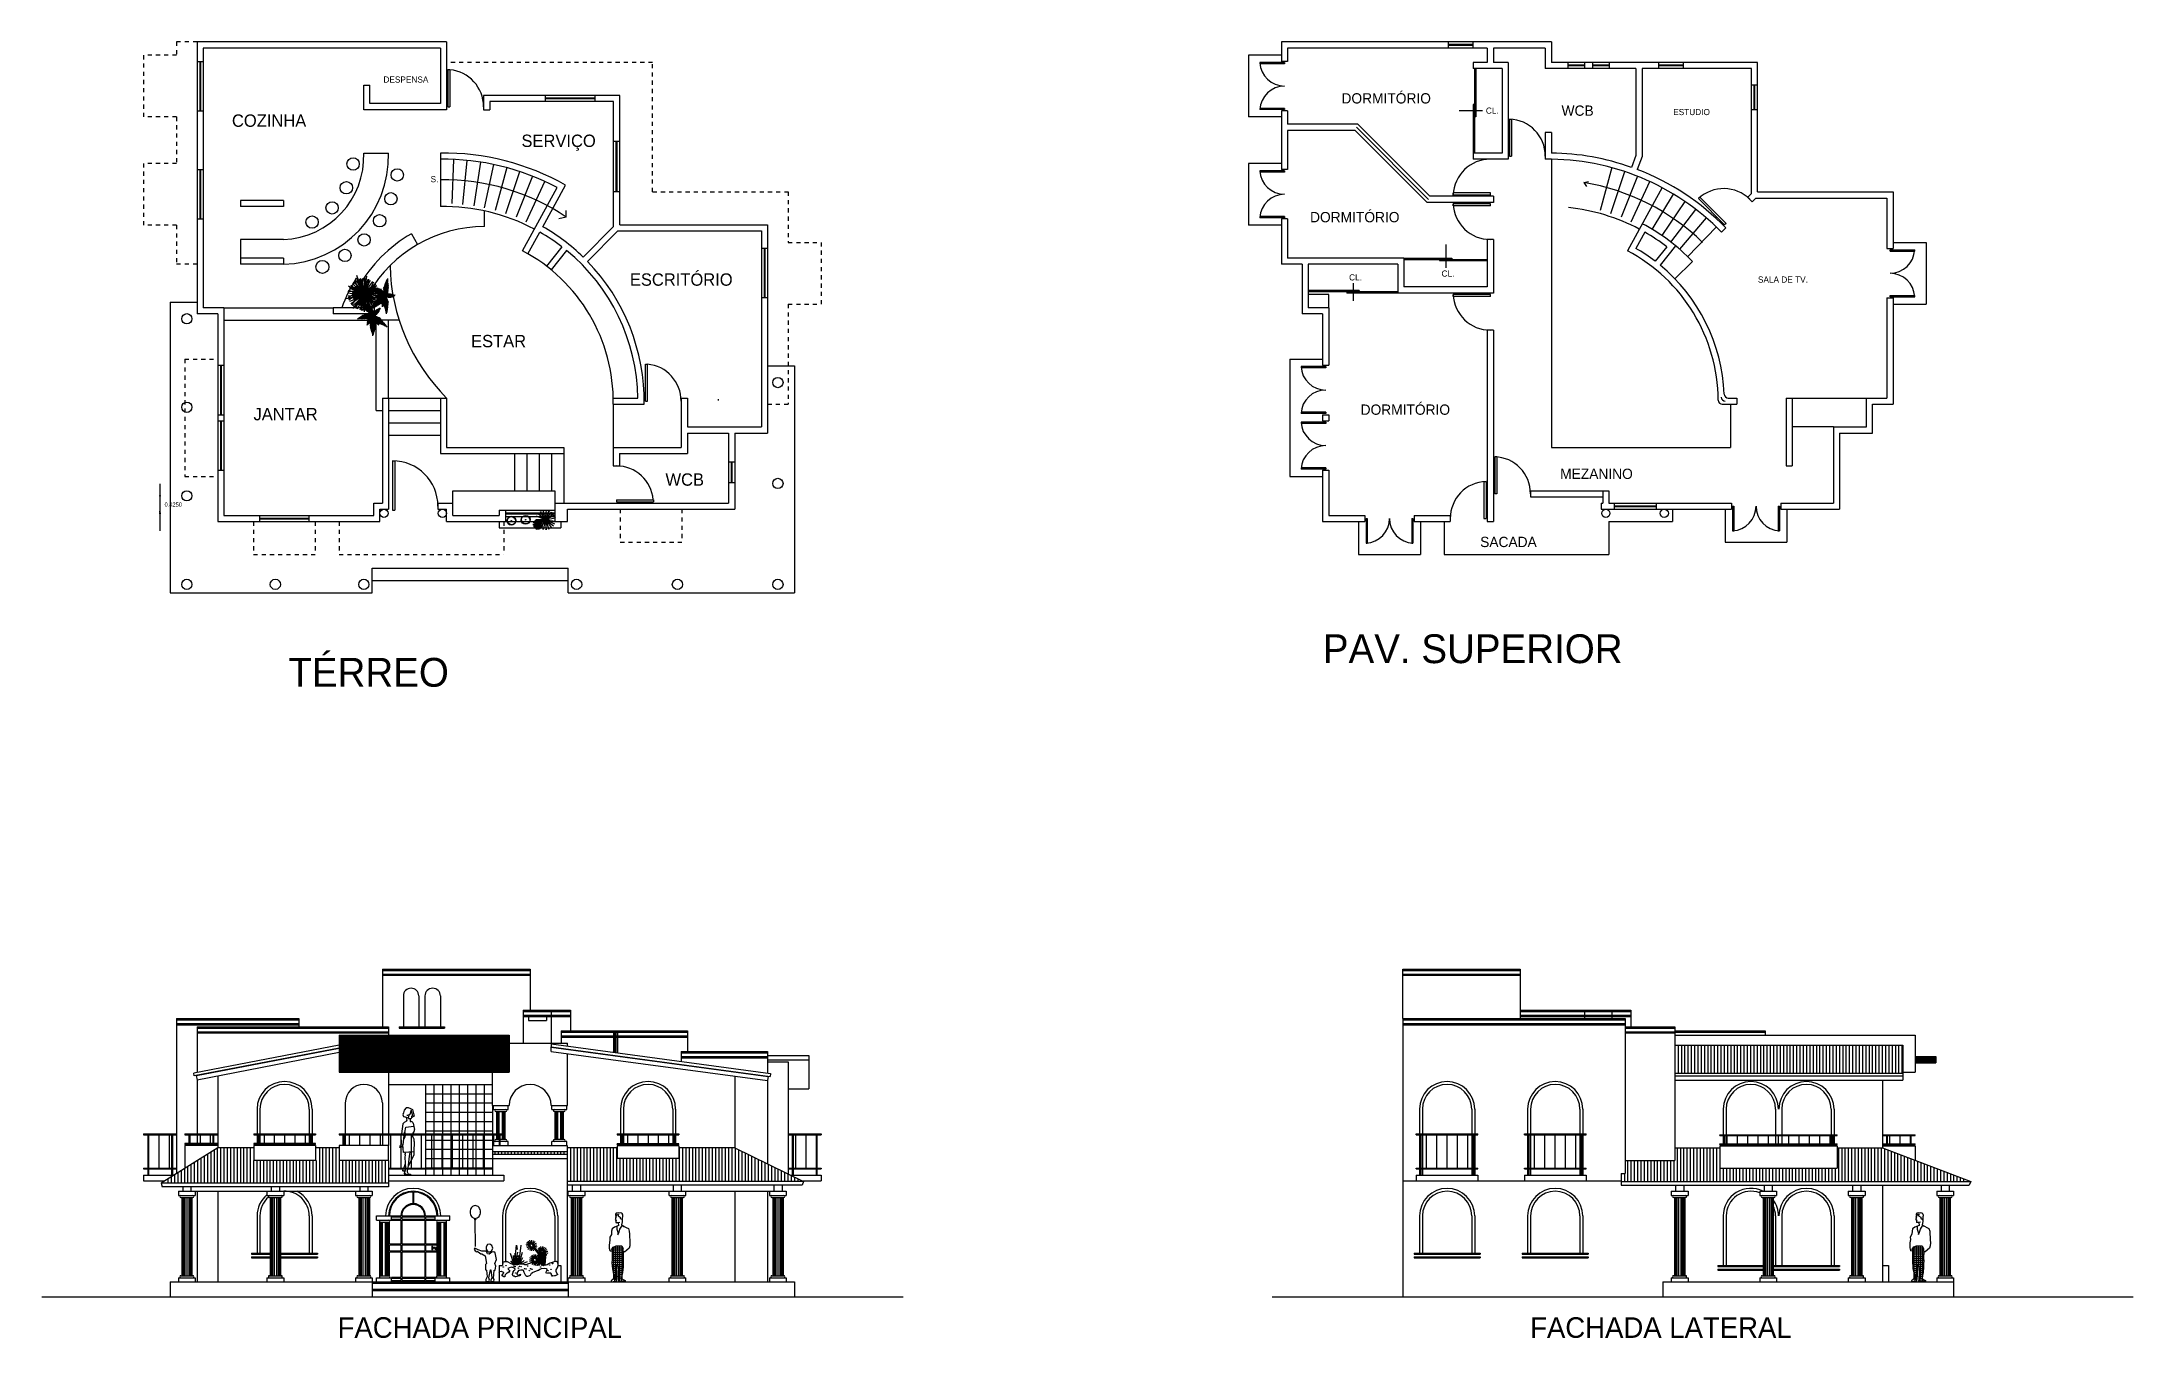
# Model space of a CAD drawing. Header units: millimetres. Extents: x 198 to 473, y 145 to 337.
# Drawn here: x 198.3 to 249.1, y 145.4 to 176.8 of the extents above; entities outside this region: 1.
import ezdxf

# ---------------------------------------------------------------- set-up
doc = ezdxf.new("R2010")
doc.units = ezdxf.units.MM
doc.header["$LTSCALE"] = 0.15
doc.linetypes.add('0', pattern=[0])
doc.linetypes.add('DASHED2', pattern=[0.375, 0.25, -0.125])
doc.dimstyles.get("Standard").update_dxf_attribs({"dimtxt": 0.18, "dimasz": 0.18, "dimexe": 0.18, "dimexo": 0.0625, "dimgap": 0.09, "dimtad": 0, "dimtih": 1, "dimtoh": 1, "dimdec": 4, "dimzin": 0, "dimdsep": 46, "dimtxsty": 'Standard', "dimcen": 0.09, "dimadec": 0, "dimazin": 0, "dimtfac": 1, "dimtdec": 4, "dimtofl": 0, "dimtmove": 0, "dimatfit": 3, "dimfxl": 1, "dimtolj": 1, "dimtzin": 0, "dimarcsym": 0})

msp = doc.modelspace()

# ---------------------------------------------------------------- texts
at = {"ltscale": 0.15}
for s, height, p in [('DORMITÓRIO', 0.25, (229.87808, 175.34617)), ('WCB', 0.25, (235.22467, 175.04776)), ('COZINHA', 0.3, (202.92073, 174.7801)), ('SERVIÇO', 0.3, (209.9547, 174.29013)), ('DORMITÓRIO', 0.25, (229.11428, 172.46154)), ('ESCRITÓRIO', 0.3, (212.58872, 170.92064)), ('ESTAR', 0.3, (208.72984, 169.4262)), ('JANTAR', 0.3, (203.44435, 167.65157)), ('DORMITÓRIO', 0.25, (230.343, 167.78646)), ('WCB', 0.3, (213.45404, 166.06373)), ('MEZANINO', 0.25, (235.19146, 166.2281)), ('SACADA', 0.25, (233.24707, 164.57369)), ('PAV. SUPERIOR', 0.7, (229.4246, 161.75481)), ('TÉRREO', 0.7, (204.29058, 161.18231))]:
    msp.add_text(s, height=height, dxfattribs=at).set_placement(p)
at = {"attachment_point": 1}
for s, insert, char_height, width in [('{\\fParis|b0|i0|c0|p34;MEZANINE}', (472.187, 337.17889), 0.15, 0.2759334), ('{\\fParis|b0|i0|c0|p34;DESPENSA}', (206.60117, 176.0027), 0.15, 1.403), ('{\\fParis|b0|i0|c0|p34;ESTUDIO}', (237.93747, 175.21398), 0.15, 1.1286), ('{\\fParis|b0|i0|c0|p34;SALA DE TV.}', (239.99553, 171.14524), 0.15, 2.2351), ('{\\fParis|b0|i0|c0|p34;FACHADA PRINCIPAL}', (205.48768, 145.87017), 0.5, 9.0729), ('{\\fParis|b0|i0|c0|p34;FACHADA LATERAL}', (234.46141, 145.86948), 0.5, 8.9017)]:
    msp.add_mtext(s, dxfattribs=dict(at, insert=insert, char_height=char_height, width=width))
at = {"char_height": 0.15, "attachment_point": 1}
for s, insert in [('{\\fParis|b0|i0|c0|p34;CL.}', (233.38598, 175.24799)), ('{\\fParis|b0|i0|c0|p34;S.}', (207.74747, 173.58412)), ('{\\fParis|b0|i0|c0|p34;CL.}', (232.30913, 171.29099)), ('{\\fParis|b0|i0|c0|p34;CL.}', (230.06279, 171.19843))]:
    msp.add_mtext(s, dxfattribs=dict(at, insert=insert))

# ---------------------------------------------------------------- blocks, each defined once
blk = doc.blocks.new('*X1')
for p, q in [((2.4, 2.563), (2.4, 3.049)), ((2.45, 2.241), (2.45, 3.049)), ((2.263, 2.65), (2.527, 2.65)), ((2.266, 2.7), (2.527, 2.7)), ((2.267, 2.9), (2.526, 2.9)), ((2.267, 2.85), (2.528, 2.85)), ((2.267, 2.8), (2.524, 2.8)), ((2.267, 2.75), (2.524, 2.75)), ((2.267, 2.6), (2.524, 2.6)), ((2.271, 2.95), (2.522, 2.95)), ((2.272, 2.55), (2.375, 2.55)), ((2.274, 3), (2.517, 3)), ((2.3, 2.237), (2.3, 3.025)), ((2.35, 2.23), (2.35, 3.047)), ((2.406, 2.55), (2.524, 2.55)), ((2.5, 2.247), (2.5, 3.037)), ((2.276, 2.5), (2.376, 2.5)), ((2.285, 2.45), (2.377, 2.45)), ((2.295, 2.4), (2.378, 2.4)), ((2.305, 2.35), (2.378, 2.35)), ((2.314, 2.3), (2.377, 2.3)), ((2.408, 2.25), (2.411, 2.25)), ((2.41, 2.5), (2.521, 2.5)), ((2.413, 2.3), (2.494, 2.3)), ((2.414, 2.45), (2.518, 2.45)), ((2.415, 2.35), (2.502, 2.35)), ((2.417, 2.4), (2.514, 2.4)), ((2.478, 2.25), (2.495, 2.25))]:
    blk.add_line(p, q)
blk = doc.blocks.new('*X2')
for p, q in [((2.4, 2.563), (2.4, 3.049)), ((2.45, 2.241), (2.45, 3.049)), ((2.263, 2.65), (2.527, 2.65)), ((2.266, 2.7), (2.527, 2.7)), ((2.267, 2.9), (2.526, 2.9)), ((2.267, 2.85), (2.528, 2.85)), ((2.267, 2.8), (2.524, 2.8)), ((2.267, 2.75), (2.524, 2.75)), ((2.267, 2.6), (2.524, 2.6)), ((2.271, 2.95), (2.522, 2.95)), ((2.272, 2.55), (2.375, 2.55)), ((2.274, 3), (2.517, 3)), ((2.3, 2.237), (2.3, 3.025)), ((2.35, 2.23), (2.35, 3.047)), ((2.406, 2.55), (2.524, 2.55)), ((2.5, 2.247), (2.5, 3.037)), ((2.276, 2.5), (2.376, 2.5)), ((2.285, 2.45), (2.377, 2.45)), ((2.295, 2.4), (2.378, 2.4)), ((2.305, 2.35), (2.378, 2.35)), ((2.314, 2.3), (2.377, 2.3)), ((2.408, 2.25), (2.411, 2.25)), ((2.41, 2.5), (2.521, 2.5)), ((2.413, 2.3), (2.494, 2.3)), ((2.414, 2.45), (2.518, 2.45)), ((2.415, 2.35), (2.502, 2.35)), ((2.417, 2.4), (2.514, 2.4)), ((2.478, 2.25), (2.495, 2.25))]:
    blk.add_line(p, q)
blk = doc.blocks.new('_Dot')
at = {"color": 0, "lineweight": -2}
blk.add_line((-0.5, 0), (-1, 0), dxfattribs=at)
at = {"color": 0, "const_width": 0.5}
blk.add_lwpolyline([(-0.25, 0, 1), (0.25, 0, 1)], format="xyb", close=True, dxfattribs=at)
blk = doc.blocks.new('*D4')
at = {"color": 0, "lineweight": -2, "ltscale": 0.15}
blk.add_line((201.172, 165.768), (201.172, 165.443), dxfattribs=at)
at = {"layer": 'Defpoints', "color": 0, "ltscale": 0.15}
for p in [(201.172, 165.818), (201.172, 165.393), (201.172, 165.393)]:
    blk.add_point(p, dxfattribs=at)
at = {"color": 0, "lineweight": -2, "ltscale": 0.15, "xscale": 0.05, "yscale": 0.05, "zscale": 0.05}
for p, rotation in [((201.172, 165.818), 90), ((201.172, 165.393), 270)]:
    blk.add_blockref('_Dot', p, dxfattribs=dict(at, rotation=rotation))
at = {"color": 0, "ltscale": 0.15, "insert": (201.495, 165.606), "char_height": 0.1, "attachment_point": 5}
blk.add_mtext('\\A1;0.4250', dxfattribs=at)
blk = doc.blocks.new('JUNIPER1')
at = {"color": 104, "linetype": 'Continuous'}
for p, q in [((-0.68, 0.41), (-0.82, 0.46)), ((-0.69, 0.42), (-0.8, 0.49)), ((-0.64, 0.39), (-0.79, 0.44)), ((-0.62, 0.38), (-0.78, 0.42)), ((-0.6, 0.37), (-0.77, 0.41)), ((-0.64, 0.39), (-0.75, 0.48)), ((-0.57, 0.36), (-0.75, 0.39)), ((-0.54, 0.34), (-0.73, 0.38)), ((-0.52, 0.33), (-0.72, 0.36)), ((-0.57, 0.35), (-0.7, 0.46)), ((-0.49, 0.31), (-0.7, 0.35)), ((-0.47, 0.3), (-0.69, 0.33)), ((-0.54, 0.34), (-0.68, 0.46)), ((-0.45, 0.29), (-0.68, 0.32)), ((-0.44, 0.28), (-0.67, 0.3)), ((-0.42, 0.27), (-0.65, 0.29)), ((-0.4, 0.26), (-0.64, 0.27)), ((-0.39, 0.25), (-0.63, 0.26)), ((-0.48, 0.31), (-0.62, 0.45)), ((-0.53, 0.34), (-0.6, 0.39)), ((-0.37, 0.24), (-0.6, 0.24)), ((-0.45, 0.29), (-0.59, 0.44)), ((-0.35, 0.23), (-0.58, 0.22)), ((-0.34, 0.22), (-0.57, 0.21)), ((-0.43, 0.28), (-0.56, 0.43)), ((-0.32, 0.21), (-0.56, 0.19)), ((-0.5, 0.32), (-0.55, 0.38)), ((-0.41, 0.27), (-0.54, 0.43)), ((-0.29, 0.19), (-0.53, 0.16)), ((-0.43, 0.28), (-0.51, 0.39)), ((-0.28, 0.18), (-0.51, 0.14)), ((-0.37, 0.25), (-0.5, 0.42)), ((-0.25, 0.16), (-0.5, 0.13)), ((-0.29, -0.04), (-0.5, 0)), ((-0.36, 0.24), (-0.48, 0.42)), ((-0.39, 0.26), (-0.48, 0.39)), ((-0.23, 0.15), (-0.47, 0.11)), ((-0.21, 0.13), (-0.46, 0.09)), ((-0.26, -0.03), (-0.46, 0.01)), ((-0.25, -0.03), (-0.45, 0.02)), ((-0.33, 0.22), (-0.44, 0.41)), ((-0.19, 0.12), (-0.44, 0.08)), ((-0.34, 0.23), (-0.43, 0.37)), ((-0.17, 0.1), (-0.43, 0.06)), ((-0.23, -0.03), (-0.43, 0.02)), ((-0.22, -0.02), (-0.42, 0.03)), ((-0.27, -0.03), (-0.42, 0)), ((-0.3, 0.2), (-0.4, 0.38)), ((-0.15, 0.09), (-0.4, 0.04)), ((-0.28, 0.19), (-0.39, 0.38)), ((-0.19, -0.02), (-0.39, 0.04)), ((-0.2, -0.01), (-0.39, 0.04)), ((-0.3, 0.2), (-0.38, 0.34)), ((-0.23, -0.02), (-0.38, 0.02)), ((-0.18, -0.01), (-0.37, 0.04)), ((-0.27, 0.18), (-0.36, 0.36)), ((-0.26, 0.17), (-0.35, 0.35)), ((-0.16, -0.01), (-0.35, 0.05)), ((-0.14, -0.01), (-0.34, 0.05)), ((-0.19, -0.01), (-0.34, 0.03)), ((-0.26, 0.17), (-0.33, 0.32)), ((-0.13, 0.07), (-0.33, 0.04)), ((-0.12, 0), (-0.32, 0.07)), ((-0.17, -0.01), (-0.32, 0.03)), ((-0.22, 0.15), (-0.31, 0.33)), ((-0.23, 0.16), (-0.31, 0.33)), ((-0.1, 0), (-0.3, 0.07)), ((-0.14, -0.01), (-0.3, 0.05)), ((-0.21, 0.14), (-0.29, 0.32)), ((-0.09, 0), (-0.29, 0.08)), ((-0.17, 0), (-0.29, 0.04)), ((-0.21, 0.15), (-0.28, 0.29)), ((-0.07, 0.01), (-0.28, 0.08)), ((-0.08, 0), (-0.28, 0.07)), ((-0.19, 0.12), (-0.27, 0.31)), ((-0.12, 0.06), (-0.27, 0.03)), ((-0.12, 0), (-0.27, 0.05)), ((-0.19, 0.13), (-0.26, 0.27)), ((-0.23, 0.15), (-0.26, 0.21)), ((-0.06, 0.01), (-0.26, 0.09)), ((-0.11, 0.01), (-0.26, 0.06)), ((-0.2, -0.02), (-0.26, 0)), ((-0.17, 0.11), (-0.25, 0.3)), ((-0.05, 0.01), (-0.24, 0.09)), ((-0.04, 0.01), (-0.24, 0.09)), ((-0.08, 0.01), (-0.24, 0.07)), ((-0.17, 0.11), (-0.23, 0.26)), ((-0.19, 0.13), (-0.23, 0.25)), ((-0.14, 0.09), (-0.22, 0.28)), ((-0.09, 0), (-0.22, 0.05)), ((-0.13, 0.08), (-0.2, 0.27)), ((-0.15, 0.1), (-0.2, 0.24)), ((-0.05, 0.01), (-0.2, 0.07)), ((-0.1, 0.05), (-0.2, 0.02)), ((-0.03, 0), (-0.19, 0.11)), ((-0.11, 0.07), (-0.18, 0.27)), ((-0.11, 0.07), (-0.18, 0.26)), ((-0.13, 0.09), (-0.18, 0.23)), ((-0.03, 0.02), (-0.17, 0.12)), ((-0.03, 0.01), (-0.17, 0.07)), ((-0.1, 0.06), (-0.16, 0.26)), ((-0.12, 0.07), (-0.16, 0.2)), ((-0.04, 0.01), (-0.16, 0.07)), ((-0.01, 0.02), (-0.16, -0.01)), ((-0.09, 0.05), (-0.15, 0.25)), ((-0.1, 0.07), (-0.15, 0.22)), ((-0.03, -0.01), (-0.15, 0.08)), ((-0.08, 0.04), (-0.15, 0.02)), ((-0.1, 0), (-0.15, 0.03)), ((-0.01, 0.02), (-0.15, 0)), ((0, 0.01), (-0.15, -0.02)), ((-0.13, 0.08), (-0.14, 0.13)), ((-0.03, -0.01), (-0.14, 0.06)), ((-0.08, 0.04), (-0.13, 0.23)), ((0.01, 0.15), (-0.12, 0.39)), ((-0.07, 0.04), (-0.12, 0.23)), ((-0.08, 0.04), (-0.12, 0.19)), ((-0.03, 0.02), (-0.12, 0.07)), ((-0.07, 0.03), (-0.12, 0.01)), ((0.02, 0.18), (-0.11, 0.43)), ((0.01, 0.01), (-0.11, -0.01)), ((0.03, 0.23), (-0.1, 0.47)), ((0.02, 0.2), (-0.1, 0.45)), ((-0.02, 0.01), (-0.1, 0.05)), ((0, 0.13), (-0.09, 0.32)), ((-0.06, 0.03), (-0.09, 0.17)), ((-0.06, 0.03), (-0.09, 0.15)), ((-0.03, 0.02), (-0.09, 0.05)), ((-0.06, 0.02), (-0.09, 0.01)), ((-0.01, 0.02), (-0.09, 0)), ((0.01, 0), (-0.09, -0.02)), ((0.03, 0.26), (-0.08, 0.49)), ((0, 0.11), (-0.08, 0.26)), ((0.04, 0.29), (-0.07, 0.52)), ((-0.02, 0.02), (-0.07, 0.04)), ((-0.02, 0), (-0.07, -0.13)), ((-0.02, 0), (-0.07, -0.14)), ((0.05, 0.32), (-0.06, 0.54)), ((-0.01, 0.09), (-0.06, 0.19)), ((-0.05, 0.02), (-0.06, 0.1)), ((-0.05, 0.03), (-0.06, 0.09)), ((-0.01, 0.01), (-0.06, -0.14)), ((0.05, 0.34), (-0.05, 0.56)), ((-0.01, 0.07), (-0.05, 0.13)), ((-0.04, 0.02), (-0.05, 0.07)), ((-0.01, 0.02), (-0.05, 0.04)), ((-0.04, 0), (-0.05, -0.05)), ((-0.02, 0), (-0.05, -0.08)), ((0.06, 0.37), (-0.04, 0.6)), ((-0.04, 0), (-0.01, 0.14)), ((-0.02, 0.05), (-0.04, 0.1)), ((-0.02, 0.04), (-0.04, 0.07)), ((-0.04, 0.01), (-0.04, 0.05)), ((-0.03, 0.01), (-0.04, 0.03)), ((-0.01, 0.01), (-0.04, -0.01)), ((0, 0.01), (-0.04, -0.1)), ((0.06, 0.39), (-0.03, 0.62)), ((-0.03, 0), (0.01, 0.15)), ((0, 0.02), (-0.03, 0.03)), ((0, 0.01), (-0.03, -0.08)), ((-0.03, 0), (-0.03, -0.03)), ((0.07, 0.41), (-0.02, 0.64)), ((-0.02, 0), (0.02, 0.2)), ((-0.02, 0.02), (0.02, 0.04)), ((-0.02, 0), (0, 0.02)), ((-0.02, 0.01), (-0.02, -0.02)), ((0.07, 0.43), (-0.01, 0.67)), ((-0.01, 0.01), (0.03, 0.21)), ((-0.01, 0.05), (0.14, 0.17)), ((-0.01, 0.04), (0.1, 0.12)), ((-0.01, 0.05), (0.09, 0.12)), ((-0.01, 0.01), (0.01, 0.12)), ((-0.01, 0.03), (0.06, 0.07)), ((-0.01, 0), (0.07, -0.01)), ((0.07, 0.45), (0, 0.7)), ((0, 0.09), (0.15, 0.23)), ((0, 0.08), (0.15, 0.21)), ((0, 0.07), (0.14, 0.19)), ((0, 0.07), (0.11, 0.16)), ((0, 0.04), (0.05, 0.07)), ((0.08, 0.5), (0.01, 0.74)), ((0.08, 0.47), (0.01, 0.72)), ((0.01, 0.14), (0.16, 0.27)), ((0.01, 0.11), (0.15, 0.25)), ((0.01, 0.11), (0.15, 0.25)), ((0.01, 0.12), (0.11, 0.21)), ((0.01, 0.1), (0.13, 0.2)), ((0.01, 0.13), (0.05, 0.16)), ((0.08, 0.51), (0.02, 0.75)), ((0.02, 0.19), (0.16, 0.33)), ((0.02, 0.19), (0.14, 0.3)), ((0.02, 0.15), (0.16, 0.29)), ((0.02, 0.16), (0.12, 0.26)), ((0.02, 0.14), (0.13, 0.24)), ((0.02, -0.01), (0.02, 0.01)), ((0.08, 0.54), (0.03, 0.77)), ((0.03, 0.23), (0.16, 0.38)), ((0.03, 0.21), (0.16, 0.35)), ((0.03, 0.22), (0.13, 0.33)), ((0.03, -0.01), (0.03, 0.02)), ((0.09, 0.55), (0.04, 0.79)), ((0.04, 0.25), (0.17, 0.4)), ((0.04, 0.24), (0.14, 0.36)), ((0.04, 0.26), (0.08, 0.31)), ((0.04, 0.21), (0.12, 0.29)), ((0.04, -0.01), (0.04, 0.03)), ((0.09, 0.58), (0.05, 0.81)), ((0.05, 0.33), (0.18, 0.5)), ((0.05, 0.31), (0.18, 0.47)), ((0.05, 0.29), (0.18, 0.45)), ((0.05, 0.29), (0.15, 0.42)), ((0.05, 0.26), (0.17, 0.4)), ((0.05, -0.01), (0.06, 0.05)), ((0.09, 0.61), (0.06, 0.83)), ((0.06, 0.38), (0.19, 0.56)), ((0.06, 0.34), (0.18, 0.51)), ((0.06, 0.35), (0.15, 0.48)), ((0.1, 0.68), (0.07, 0.87)), ((0.1, 0.64), (0.07, 0.85)), ((0.07, 0.44), (0.18, 0.63)), ((0.07, 0.42), (0.18, 0.61)), ((0.07, 0.4), (0.16, 0.53)), ((0.07, -0.01), (0.08, 0.07)), ((0.1, 0.71), (0.08, 0.89)), ((0.08, 0.53), (0.17, 0.73)), ((0.08, 0.51), (0.17, 0.69)), ((0.08, 0.49), (0.17, 0.67)), ((0.08, 0.5), (0.15, 0.63)), ((0.08, 0.46), (0.16, 0.59)), ((0.08, -0.02), (0.11, 0.09)), ((0.11, 0.76), (0.09, 0.93)), ((0.11, 0.74), (0.09, 0.91)), ((0.09, 0.57), (0.16, 0.76)), ((0.09, 0.59), (0.12, 0.66)), ((0.09, -0.02), (0.13, 0.12)), ((0.1, 0.67), (0.15, 0.84)), ((0.1, 0.64), (0.15, 0.82)), ((0.1, 0.63), (0.12, 0.71)), ((0.11, 0.82), (0.14, 0.96)), ((0.11, 0.81), (0.11, 0.96)), ((0.11, 0.75), (0.14, 0.9)), ((0.11, -0.02), (0.15, 0.12)), ((0.13, -0.02), (0.17, 0.11)), ((0.14, -0.02), (0.18, 0.11)), ((0.16, -0.02), (0.2, 0.1)), ((0.18, -0.02), (0.22, 0.1)), ((0.2, -0.03), (0.24, 0.1)), ((0.21, -0.03), (0.26, 0.09)), ((0.23, -0.03), (0.28, 0.08)), ((0.25, -0.03), (0.3, 0.08)), ((0.26, -0.03), (0.32, 0.07)), ((0.27, -0.03), (0.33, 0.07)), ((0.28, -0.03), (0.36, 0.07)), ((0.29, -0.03), (0.37, 0.06)), ((0.31, -0.03), (0.39, 0.06)), ((0.32, -0.03), (0.4, 0.05)), ((0.33, -0.03), (0.42, 0.05)), ((0.34, -0.03), (0.43, 0.05)), ((0.36, -0.03), (0.44, 0.04)), ((0.37, -0.03), (0.46, 0.04)), ((0.39, -0.02), (0.48, 0.03)), ((0.41, -0.02), (0.49, 0.03)), ((0.43, -0.02), (0.51, 0.02)), ((0.45, -0.02), (0.52, 0.02)), ((0.46, -0.02), (0.53, 0.01)), ((0.49, -0.02), (0.56, 0.01)), ((-0.78, -0.72), (-0.9, -0.83)), ((-0.82, -0.76), (-0.89, -0.87)), ((-0.72, -0.65), (-0.87, -0.77)), ((-0.77, -0.71), (-0.87, -0.86)), ((-0.66, -0.58), (-0.83, -0.71)), ((-0.73, -0.66), (-0.83, -0.84)), ((-0.63, -0.55), (-0.82, -0.68)), ((-0.71, -0.64), (-0.81, -0.82)), ((-0.69, -0.61), (-0.79, -0.82)), ((-0.57, -0.48), (-0.78, -0.61)), ((-0.66, -0.58), (-0.77, -0.8)), ((-0.54, -0.45), (-0.76, -0.58)), ((-0.52, -0.43), (-0.75, -0.55)), ((-0.63, -0.55), (-0.75, -0.78)), ((-0.5, -0.41), (-0.74, -0.52)), ((-0.6, -0.52), (-0.72, -0.77)), ((-0.45, -0.37), (-0.71, -0.47)), ((-0.63, -0.54), (-0.71, -0.6)), ((-0.44, -0.35), (-0.7, -0.45)), ((-0.58, -0.49), (-0.7, -0.75)), ((-0.58, -0.14), (-0.68, -0.16)), ((-0.59, -0.5), (-0.68, -0.55)), ((-0.4, -0.32), (-0.67, -0.4)), ((-0.52, -0.42), (-0.67, -0.5)), ((-0.56, -0.47), (-0.67, -0.75)), ((-0.58, -0.14), (-0.66, -0.19)), ((-0.48, -0.39), (-0.66, -0.45)), ((-0.54, -0.12), (-0.65, -0.14)), ((-0.54, -0.45), (-0.65, -0.73)), ((-0.49, -0.1), (-0.63, -0.12)), ((-0.54, -0.12), (-0.63, -0.19)), ((-0.42, -0.33), (-0.63, -0.39)), ((-0.52, -0.44), (-0.63, -0.72)), ((-0.46, -0.1), (-0.62, -0.11)), ((-0.35, -0.27), (-0.62, -0.34)), ((-0.37, -0.28), (-0.62, -0.35)), ((-0.53, -0.12), (-0.61, -0.19)), ((-0.5, -0.42), (-0.61, -0.71)), ((-0.51, -0.11), (-0.6, -0.19)), ((-0.42, -0.08), (-0.59, -0.08)), ((-0.34, -0.25), (-0.59, -0.32)), ((-0.48, -0.4), (-0.59, -0.7)), ((-0.49, -0.1), (-0.58, -0.19)), ((-0.38, -0.29), (-0.58, -0.35)), ((-0.39, -0.07), (-0.57, -0.07)), ((-0.32, -0.24), (-0.57, -0.3)), ((-0.38, -0.07), (-0.56, -0.05)), ((-0.47, -0.1), (-0.56, -0.19)), ((-0.47, -0.38), (-0.56, -0.69)), ((-0.36, -0.06), (-0.55, -0.04)), ((-0.45, -0.09), (-0.54, -0.19)), ((-0.33, -0.05), (-0.53, -0.02)), ((-0.46, -0.09), (-0.53, -0.1)), ((-0.28, -0.21), (-0.53, -0.25)), ((-0.3, -0.21), (-0.53, -0.25)), ((-0.33, -0.24), (-0.53, -0.28)), ((-0.45, -0.36), (-0.53, -0.66)), ((-0.31, -0.05), (-0.52, -0.01)), ((-0.42, -0.08), (-0.52, -0.19)), ((-0.26, -0.19), (-0.51, -0.23)), ((-0.38, -0.06), (-0.5, -0.05)), ((-0.41, -0.08), (-0.5, -0.19)), ((-0.43, -0.08), (-0.5, -0.08)), ((-0.43, -0.35), (-0.5, -0.64)), ((-0.35, -0.05), (-0.49, -0.03)), ((-0.4, -0.07), (-0.49, -0.19)), ((-0.24, -0.17), (-0.49, -0.21)), ((-0.41, -0.33), (-0.48, -0.63)), ((-0.38, -0.07), (-0.47, -0.19)), ((-0.22, -0.15), (-0.47, -0.19)), ((-0.28, -0.2), (-0.47, -0.23)), ((-0.3, -0.04), (-0.46, -0.01)), ((-0.37, -0.06), (-0.45, -0.19)), ((-0.39, -0.31), (-0.45, -0.62)), ((-0.19, -0.12), (-0.44, -0.15)), ((-0.25, -0.18), (-0.44, -0.21)), ((-0.35, -0.06), (-0.43, -0.19)), ((-0.17, -0.11), (-0.42, -0.13)), ((-0.22, -0.16), (-0.42, -0.18)), ((-0.34, -0.05), (-0.41, -0.2)), ((-0.15, -0.09), (-0.41, -0.12)), ((-0.36, -0.28), (-0.41, -0.59)), ((-0.15, -0.09), (-0.4, -0.12)), ((-0.25, -0.16), (-0.4, -0.18)), ((-0.32, -0.05), (-0.39, -0.19)), ((-0.13, -0.08), (-0.39, -0.09)), ((-0.2, -0.13), (-0.38, -0.15)), ((-0.34, -0.26), (-0.38, -0.58)), ((-0.31, -0.05), (-0.37, -0.19)), ((-0.12, -0.07), (-0.37, -0.07)), ((-0.19, -0.11), (-0.37, -0.12)), ((-0.29, -0.22), (-0.37, -0.23)), ((-0.31, -0.24), (-0.36, -0.57)), ((-0.29, -0.04), (-0.35, -0.19)), ((-0.1, -0.05), (-0.35, -0.06)), ((-0.09, -0.04), (-0.34, -0.04)), ((-0.14, -0.07), (-0.34, -0.09)), ((-0.28, -0.04), (-0.33, -0.19)), ((-0.29, -0.22), (-0.33, -0.54)), ((-0.15, -0.1), (-0.32, -0.11)), ((-0.26, -0.19), (-0.3, -0.53)), ((-0.25, -0.03), (-0.29, -0.19)), ((-0.11, -0.06), (-0.29, -0.06)), ((-0.23, -0.17), (-0.28, -0.51)), ((-0.24, -0.03), (-0.27, -0.19)), ((-0.08, -0.04), (-0.26, -0.03)), ((-0.21, -0.03), (-0.25, -0.2)), ((-0.21, -0.16), (-0.25, -0.5)), ((-0.11, -0.27), (-0.25, -0.43)), ((-0.12, -0.3), (-0.25, -0.46)), ((-0.05, -0.01), (-0.24, -0.18)), ((-0.09, -0.04), (-0.24, -0.03)), ((-0.09, -0.2), (-0.24, -0.35)), ((-0.09, -0.22), (-0.24, -0.36)), ((-0.1, -0.23), (-0.24, -0.38)), ((-0.1, -0.24), (-0.24, -0.39)), ((-0.12, -0.31), (-0.24, -0.47)), ((-0.13, -0.34), (-0.24, -0.5)), ((-0.06, -0.01), (-0.23, -0.15)), ((-0.04, -0.01), (-0.23, -0.18)), ((-0.19, -0.02), (-0.23, -0.19)), ((-0.17, -0.1), (-0.23, -0.1)), ((-0.08, -0.17), (-0.23, -0.31)), ((-0.09, -0.18), (-0.23, -0.32)), ((-0.11, -0.28), (-0.23, -0.4)), ((-0.13, -0.36), (-0.23, -0.51)), ((-0.14, -0.38), (-0.23, -0.53)), ((-0.06, -0.1), (-0.22, -0.24)), ((-0.18, -0.13), (-0.22, -0.47)), ((-0.07, -0.13), (-0.22, -0.27)), ((-0.07, -0.14), (-0.22, -0.28)), ((-0.08, -0.16), (-0.22, -0.3)), ((-0.13, -0.33), (-0.22, -0.44)), ((-0.14, -0.4), (-0.22, -0.55)), ((-0.15, -0.45), (-0.22, -0.59)), ((-0.17, -0.02), (-0.21, -0.2)), ((-0.04, -0.05), (-0.21, -0.18)), ((-0.04, -0.06), (-0.21, -0.2)), ((-0.05, -0.07), (-0.21, -0.21)), ((-0.05, -0.09), (-0.21, -0.22)), ((-0.09, -0.21), (-0.21, -0.32)), ((-0.11, -0.25), (-0.21, -0.37)), ((-0.13, -0.36), (-0.21, -0.46)), ((-0.15, -0.47), (-0.21, -0.6)), ((-0.03, -0.03), (-0.2, -0.16)), ((-0.03, -0.04), (-0.2, -0.17)), ((-0.04, -0.07), (-0.2, -0.21)), ((-0.08, -0.17), (-0.2, -0.28)), ((-0.16, -0.53), (-0.2, -0.64)), ((-0.17, -0.58), (-0.2, -0.67)), ((-0.15, -0.02), (-0.19, -0.19)), ((-0.16, -0.11), (-0.19, -0.38)), ((-0.07, -0.13), (-0.19, -0.24)), ((-0.07, -0.15), (-0.19, -0.26)), ((-0.03, -0.01), (-0.18, -0.14)), ((-0.05, -0.06), (-0.18, -0.17)), ((-0.06, -0.1), (-0.18, -0.19)), ((-0.06, -0.11), (-0.18, -0.21)), ((-0.14, -0.42), (-0.18, -0.48)), ((-0.15, -0.45), (-0.18, -0.51)), ((-0.13, -0.01), (-0.17, -0.2)), ((-0.07, -0.02), (-0.17, -0.02)), ((-0.08, -0.15), (-0.17, -0.23)), ((-0.17, -0.57), (-0.16, -0.67)), ((-0.06, -0.01), (-0.16, -0.1)), ((-0.08, -0.02), (-0.16, -0.02)), ((-0.03, -0.04), (-0.16, -0.14)), ((-0.05, -0.08), (-0.16, -0.17)), ((-0.14, -0.1), (-0.16, -0.31)), ((-0.16, -0.5), (-0.13, -0.61)), ((-0.16, -0.52), (-0.14, -0.62)), ((-0.16, -0.53), (-0.15, -0.64)), ((-0.02, -0.02), (-0.15, -0.13)), ((-0.03, -0.02), (-0.15, -0.11)), ((-0.03, -0.07), (-0.15, -0.24)), ((-0.15, -0.43), (-0.11, -0.56)), ((-0.15, -0.45), (-0.12, -0.58)), ((-0.15, -0.48), (-0.13, -0.6)), ((-0.11, -0.01), (-0.14, -0.19)), ((-0.03, -0.02), (-0.14, -0.1)), ((-0.03, -0.08), (-0.14, -0.26)), ((-0.03, -0.1), (-0.14, -0.28)), ((-0.03, -0.11), (-0.14, -0.3)), ((-0.14, -0.38), (-0.08, -0.52)), ((-0.14, -0.39), (-0.08, -0.53)), ((-0.14, -0.41), (-0.1, -0.55)), ((-0.06, -0.02), (-0.13, -0.01)), ((-0.12, -0.08), (-0.13, -0.22)), ((-0.03, -0.13), (-0.13, -0.32)), ((-0.03, -0.14), (-0.13, -0.33)), ((-0.03, -0.16), (-0.13, -0.35)), ((-0.03, -0.18), (-0.13, -0.37)), ((-0.08, -0.18), (-0.13, -0.23)), ((-0.13, -0.33), (-0.05, -0.47)), ((-0.13, -0.35), (-0.06, -0.49)), ((-0.13, -0.36), (-0.07, -0.5)), ((-0.09, -0.01), (-0.12, -0.15)), ((-0.03, -0.12), (-0.12, -0.27)), ((-0.03, -0.22), (-0.12, -0.41)), ((-0.03, -0.24), (-0.12, -0.44)), ((-0.02, -0.27), (-0.12, -0.47)), ((-0.12, -0.29), (-0.02, -0.41)), ((-0.12, -0.3), (-0.03, -0.43)), ((-0.12, -0.32), (-0.04, -0.46)), ((-0.05, -0.01), (-0.11, -0.01)), ((-0.03, -0.05), (-0.11, -0.17)), ((-0.03, -0.09), (-0.11, -0.22)), ((-0.04, -0.17), (-0.11, -0.31)), ((-0.03, -0.19), (-0.11, -0.33)), ((-0.03, -0.22), (-0.11, -0.38)), ((-0.11, -0.28), (-0.01, -0.4)), ((-0.02, -0.29), (-0.11, -0.49)), ((-0.03, -0.3), (-0.11, -0.5)), ((-0.02, -0.34), (-0.11, -0.55)), ((-0.02, -0.01), (-0.1, -0.06)), ((-0.1, -0.06), (-0.1, -0.16)), ((-0.03, -0.06), (-0.1, -0.16)), ((-0.05, -0.09), (-0.1, -0.12)), ((-0.03, -0.14), (-0.1, -0.27)), ((-0.1, -0.24), (0.02, -0.35)), ((-0.03, -0.25), (-0.1, -0.4)), ((-0.1, -0.26), (0.01, -0.38)), ((-0.03, -0.29), (-0.1, -0.44)), ((-0.02, -0.36), (-0.1, -0.57)), ((-0.02, -0.38), (-0.1, -0.6)), ((-0.02, -0.4), (-0.1, -0.62)), ((-0.08, 0), (-0.09, -0.12)), ((-0.03, -0.02), (-0.09, -0.06)), ((-0.09, -0.22), (0.03, -0.33)), ((-0.03, -0.25), (-0.09, -0.36)), ((-0.03, -0.34), (-0.09, -0.51)), ((-0.02, -0.44), (-0.09, -0.67)), ((-0.04, -0.01), (-0.08, -0.01)), ((-0.03, -0.04), (-0.08, -0.11)), ((-0.08, -0.05), (-0.08, -0.12)), ((-0.03, -0.05), (-0.08, -0.1)), ((-0.08, -0.18), (0.05, -0.3)), ((-0.08, -0.2), (0.04, -0.32)), ((-0.02, -0.41), (-0.08, -0.58)), ((-0.02, -0.46), (-0.08, -0.64)), ((-0.01, -0.48), (-0.08, -0.72)), ((-0.06, 0), (-0.07, -0.08)), ((-0.02, -0.01), (-0.07, -0.04)), ((-0.03, -0.03), (-0.07, -0.08)), ((-0.07, -0.04), (-0.07, -0.08)), ((-0.07, -0.16), (0.07, -0.28)), ((-0.01, -0.5), (-0.07, -0.74)), ((-0.02, 0), (-0.06, -0.03)), ((-0.03, -0.02), (-0.06, -0.06)), ((-0.06, -0.14), (0.07, -0.26)), ((-0.03, -0.15), (-0.06, -0.2)), ((-0.01, -0.53), (-0.06, -0.7)), ((-0.03, -0.01), (-0.05, -0.04)), ((-0.05, -0.1), (0.09, -0.22)), ((-0.05, -0.12), (0.08, -0.24)), ((-0.02, -0.3), (-0.05, -0.37)), ((-0.01, -0.56), (-0.05, -0.79)), ((-0.04, -0.07), (0.06, -0.14)), ((-0.04, -0.08), (0.07, -0.17)), ((-0.01, -0.58), (-0.04, -0.73)), ((0, -0.59), (-0.04, -0.81)), ((-0.03, -0.02), (-0.03, -0.23)), ((-0.03, -0.02), (-0.02, -0.25)), ((-0.03, -0.02), (-0.03, -0.14)), ((-0.03, -0.05), (0.03, -0.1)), ((0, -0.61), (-0.03, -0.84)), ((-0.02, -0.01), (-0.02, -0.18)), ((-0.02, -0.01), (-0.01, -0.24)), ((-0.02, -0.02), (0.01, -0.03)), ((-0.02, -0.03), (0.01, -0.05)), ((-0.02, -0.04), (0.02, -0.07)), ((-0.02, -0.05), (0.01, -0.07)), ((-0.02, -0.06), (0.02, -0.1)), ((-0.02, -0.08), (0.03, -0.14)), ((-0.02, -0.11), (0.06, -0.2)), ((-0.02, -0.13), (0.1, -0.26)), ((-0.02, -0.15), (0.12, -0.32)), ((-0.02, -0.18), (0.16, -0.4)), ((-0.02, -0.21), (0.16, -0.44)), ((-0.02, -0.24), (0.15, -0.46)), ((-0.02, -0.27), (0.16, -0.49)), ((-0.02, -0.3), (0.15, -0.52)), ((-0.02, -0.33), (0.15, -0.55)), ((-0.02, -0.36), (0.14, -0.57)), ((-0.02, -0.39), (0.14, -0.6)), ((-0.02, -0.45), (0.13, -0.67)), ((0, -0.65), (-0.02, -0.87)), ((-0.01, -0.43), (0.14, -0.64)), ((-0.01, -0.48), (0.13, -0.69)), ((-0.01, -0.5), (0.13, -0.72)), ((-0.01, -0.52), (0.12, -0.76)), ((-0.01, -0.54), (0.12, -0.78)), ((-0.01, -0.57), (0.12, -0.81)), ((0, -0.67), (-0.01, -0.76)), ((0, -0.01), (0.02, -0.03)), ((0, -0.01), (0.12, -0.02)), ((0, -0.59), (0.11, -0.83)), ((0, -0.61), (0.11, -0.85)), ((0, -0.63), (0.11, -0.87)), ((0, -0.66), (0.1, -0.89)), ((0.01, -0.73), (0, -0.94)), ((0.01, -0.01), (0.04, -0.04)), ((0.01, -0.02), (0.08, -0.07)), ((0.01, -0.02), (0.06, -0.05)), ((0.01, -0.02), (0.13, -0.03)), ((0.01, -0.02), (0.13, -0.02)), ((0.01, -0.02), (0.08, -0.02)), ((0.01, -0.7), (0.1, -0.92)), ((0.01, -0.72), (0.01, -0.82)), ((0.01, -0.73), (0.09, -0.94)), ((0.02, -0.76), (0.01, -0.96)), ((0.02, -0.02), (0.13, -0.1)), ((0.02, -0.02), (0.07, -0.06)), ((0.02, -0.77), (0.09, -0.97)), ((0.02, -0.81), (0.09, -1)), ((0.03, -0.02), (0.19, -0.13)), ((0.03, -0.02), (0.12, -0.09)), ((0.03, -0.84), (0.09, -1.01)), ((0.03, -0.85), (0.03, -1.02)), ((0.03, -0.86), (0.08, -1.04)), ((0.04, -0.02), (0.19, -0.12)), ((0.04, -0.02), (0.16, -0.1)), ((0.04, -0.92), (0.08, -1.07)), ((0.04, -0.93), (0.05, -1.08)), ((0.05, -0.02), (0.21, -0.13)), ((0.06, -0.02), (0.22, -0.13)), ((0.06, -0.03), (0.19, -0.11)), ((0.07, -0.02), (0.23, -0.12)), ((0.07, -0.02), (0.18, -0.09)), ((0.07, -0.02), (0.23, -0.12)), ((0.08, -0.02), (0.12, -0.05)), ((0.09, -0.02), (0.24, -0.12)), ((0.09, -0.03), (0.21, -0.1)), ((0.1, -0.02), (0.26, -0.12)), ((0.1, -0.02), (0.22, -0.1)), ((0.12, -0.02), (0.25, -0.1)), ((0.12, -0.03), (0.27, -0.12)), ((0.13, -0.03), (0.29, -0.12)), ((0.14, -0.03), (0.26, -0.1)), ((0.14, -0.03), (0.23, -0.09)), ((0.15, -0.03), (0.3, -0.12)), ((0.16, -0.03), (0.32, -0.11)), ((0.16, -0.03), (0.28, -0.1)), ((0.17, -0.03), (0.32, -0.12)), ((0.17, -0.03), (0.22, -0.06)), ((0.19, -0.03), (0.35, -0.12)), ((0.19, -0.03), (0.32, -0.1)), ((0.2, -0.03), (0.36, -0.11)), ((0.21, -0.03), (0.37, -0.11)), ((0.22, -0.03), (0.38, -0.11)), ((0.22, -0.03), (0.35, -0.09)), ((0.24, -0.03), (0.41, -0.11)), ((0.25, -0.03), (0.38, -0.09)), ((0.26, -0.03), (0.43, -0.1)), ((0.27, -0.03), (0.44, -0.1)), ((0.29, -0.03), (0.41, -0.08)), ((0.3, -0.03), (0.46, -0.08)), ((0.32, -0.03), (0.47, -0.08)), ((0.32, -0.03), (0.42, -0.07)), ((0.33, -0.03), (0.48, -0.07)), ((0.35, -0.03), (0.49, -0.06)), ((0.36, -0.03), (0.42, -0.04)), ((0.39, -0.02), (0.52, -0.05)), ((0.39, -0.03), (0.45, -0.04)), ((0.41, -0.02), (0.53, -0.04)), ((0.45, -0.02), (0.55, -0.03)), ((0.49, -0.01), (0.58, -0.02))]:
    blk.add_line(p, q, dxfattribs=at)
at = {"color": 100, "linetype": 'Continuous'}
for p, q in [((-0.03, 0.01), (-0.19, 0.12)), ((-0.01, 0.01), (0.03, 0.19)), ((-0.01, 0.02), (0.03, 0.05)), ((-0.01, 0), (0.09, -0.01)), ((-0.01, -0.01), (-0.01, -0.16))]:
    blk.add_line(p, q, dxfattribs=at)
for points in [[(-0.94, -0.9), (-0.45, -0.34), (-0.04, 0)], [(-0.86, 0.5), (-0.35, 0.25), (-0.02, 0)], [(-0.86, 0.5), (-0.4, 0.27), (-0.21, 0.14), (-0.03, -0.01)], [(-0.71, -0.19), (-0.32, -0.04), (0, 0.02)], [(-0.71, -0.19), (-0.35, -0.05), (-0.18, -0.02), (0.01, 0.01)], [(-0.19, -0.71), (-0.13, -0.3), (-0.01, 0.01)], [(-0.19, -0.71), (-0.13, -0.33), (-0.07, -0.16), (0, 0.01)], [(0.13, 1.02), (0.08, 0.47), (0.03, 0.24), (-0.03, 0)], [(0.13, 1.02), (0.08, 0.42), (-0.02, 0)], [(-0.94, -0.9), (-0.49, -0.39), (-0.27, -0.2), (-0.03, -0.01)], [(0.07, -1.14), (-0.03, -0.48), (-0.03, 0)], [(0.07, -1.14), (-0.01, -0.54), (-0.02, -0.28), (-0.02, 0)], [(0.6, 0), (0.3, -0.04), (0.15, -0.02), (-0.01, -0.01)], [(0.6, 0), (0.27, -0.04), (0, -0.01)]]:
    blk.add_lwpolyline(points, dxfattribs=at)
blk = doc.blocks.new('PINO1')
at = {"color": 100, "linetype": '0'}
for p, q in [((0.04, 0), (-0.94, 0.51)), ((0.03, 0), (-0.72, -0.04)), ((0.03, 0), (-0.71, 0.09)), ((0.03, 0), (-0.7, -0.16)), ((0.03, 0), (-0.69, 0.22)), ((0.03, 0.01), (-0.66, -0.28)), ((0.02, -0.01), (-0.64, 0.33)), ((0.02, 0.01), (-0.6, -0.4)), ((0.02, -0.01), (-0.57, 0.44)), ((0.02, -0.01), (-0.48, 0.54)), ((-0.01, 0.01), (-0.43, 1.18)), ((0.02, 0.01), (-0.43, -0.58)), ((0.02, 0.01), (-0.32, -0.65)), ((0.02, -0.01), (-0.27, 0.67)), ((0.02, 0.01), (-0.2, -0.7)), ((0.02, -0.01), (-0.15, 0.71)), ((0.01, 0.01), (-0.08, -0.73)), ((-0.02, 0), (0.02, -1.05)), ((0, -0.01), (0.55, 0.5)), ((0, -0.01), (0.63, 0.4)), ((0, -0.01), (0.69, 0.28)), ((0, 0), (0.73, 0.16)), ((0, 0), (0.74, 0.04)), ((0, 0.01), (0.51, -0.54)), ((0, 0.01), (0.59, -0.44)), ((0, 0.01), (0.66, -0.33)), ((0, 0), (0.71, -0.22)), ((0.01, 0), (0.06, 1.08)), ((0.01, -0.01), (0.1, 0.73)), ((0.01, -0.01), (0.23, 0.7)), ((0.01, 0), (0.97, 0.37)), ((0.01, 0.01), (0.05, -0.73)), ((0.01, 0.01), (0.3, -0.67)), ((0.02, 0.03), (0.19, 1.13)), ((0.02, 0.01), (1.08, 0.36)), ((0.02, 0.01), (0.58, -1.03)), ((0.02, -0.01), (-1.06, -0.27)), ((0.02, -0.01), (-0.7, -0.85)), ((0.02, -0.03), (0.49, -0.99))]:
    blk.add_line(p, q, dxfattribs=at)
at = {"color": 3, "linetype": '0'}
blk.add_line((-0.01, 0.05), (-0.42, 1.01), dxfattribs=at)
at = {"color": 104, "linetype": '0'}
for points in [[(-0.05, 0.03), (-0.33, 0.06), (-0.66, 0.19), (-0.98, 0.16)], [(-0.03, 0.01), (-0.47, 0.01), (-0.97, 0.08)], [(-0.05, 0.01), (-0.33, -0.06), (-0.69, -0.04), (-0.97, -0.19)], [(-0.03, 0.01), (-0.46, -0.07), (-0.97, -0.09)], [(-0.02, 0.02), (-0.46, 0.09), (-0.94, 0.25)], [(-0.05, 0), (-0.31, -0.11), (-0.67, -0.16), (-0.93, -0.35)], [(-0.04, 0.04), (-0.29, 0.17), (-0.56, 0.41), (-0.88, 0.48)], [(-0.02, 0.02), (-0.43, 0.17), (-0.88, 0.41)], [(-0.02, 0.03), (-0.4, 0.25), (-0.8, 0.56)], [(-0.01, 0.03), (-0.35, 0.31), (-0.69, 0.69)], [(-0.03, 0.05), (-0.23, 0.25), (-0.4, 0.57), (-0.66, 0.75)], [(-0.01, 0.03), (-0.29, 0.37), (-0.56, 0.8)], [(-0.02, 0.05), (-0.18, 0.29), (-0.29, 0.63), (-0.52, 0.85)], [(0.01, 0.04), (-0.14, 0.45), (-0.25, 0.94)], [(-0.01, 0.06), (-0.07, 0.33), (-0.06, 0.69), (-0.21, 0.98)], [(0.01, 0.03), (-0.06, 0.47), (-0.08, 0.97)], [(0, 0.06), (-0.02, 0.34), (0.06, 0.69), (-0.03, 1)], [(0.01, 0.05), (0.09, 0.32), (0.28, 0.63), (0.31, 0.95)], [(0.02, 0.03), (0.02, 0.47), (0.09, 0.98)], [(0.02, 0.03), (0.1, 0.46), (0.26, 0.95)], [(0.03, 0.03), (0.18, 0.44), (0.42, 0.89)], [(0.03, 0.02), (0.25, 0.4), (0.56, 0.8)], [(0.03, 0.04), (0.19, 0.27), (0.48, 0.49), (0.61, 0.79)], [(0.03, 0.04), (0.24, 0.23), (0.55, 0.4), (0.73, 0.67)], [(0.04, 0.02), (0.32, 0.35), (0.7, 0.69)], [(0.04, 0.01), (0.38, 0.29), (0.81, 0.56)], [(0.04, 0.01), (0.42, 0.23), (0.89, 0.42)], [(0.04, 0), (0.45, 0.15), (0.95, 0.26)], [(0.04, 0.01), (0.31, 0.08), (0.67, 0.07), (0.96, 0.21)], [(0.04, -0.01), (0.47, 0.07), (0.98, 0.09)], [(0.04, 0.01), (0.32, 0.02), (0.67, -0.05), (0.98, 0.04)], [(-0.03, 0), (-0.44, -0.15), (-0.94, -0.26)], [(-0.03, -0.01), (-0.41, -0.23), (-0.88, -0.42)], [(-0.03, -0.01), (-0.36, -0.29), (-0.79, -0.56)], [(-0.04, -0.01), (-0.25, -0.21), (-0.57, -0.38), (-0.75, -0.64)], [(-0.02, -0.02), (-0.31, -0.35), (-0.68, -0.69)], [(-0.02, -0.02), (-0.24, -0.4), (-0.55, -0.8)], [(-0.03, -0.02), (-0.16, -0.28), (-0.4, -0.54), (-0.48, -0.86)], [(-0.02, -0.03), (-0.17, -0.44), (-0.4, -0.89)], [(-0.01, -0.03), (-0.09, -0.46), (-0.24, -0.95)], [(-0.02, -0.03), (-0.05, -0.31), (-0.19, -0.65), (-0.15, -0.97)], [(-0.01, -0.03), (-0.01, -0.47), (-0.08, -0.98)], [(-0.01, -0.03), (0.01, -0.31), (-0.07, -0.67), (0.02, -0.98)], [(0, -0.03), (0.06, -0.31), (0.05, -0.67), (0.19, -0.96)], [(0, -0.03), (0.08, -0.47), (0.1, -0.97)], [(0.01, -0.04), (0.16, -0.45), (0.26, -0.94)], [(0.02, -0.02), (0.25, -0.19), (0.47, -0.47), (0.77, -0.6)], [(0.02, -0.03), (0.3, -0.37), (0.57, -0.8)], [(0.02, -0.03), (0.36, -0.31), (0.7, -0.69)], [(0.03, -0.02), (0.45, -0.17), (0.89, -0.41)], [(0.03, -0.03), (0.41, -0.25), (0.81, -0.56)], [(0.04, 0), (0.32, -0.03), (0.65, -0.17), (0.97, -0.13)], [(0.04, -0.01), (0.48, -0.01), (0.98, -0.08)], [(0.04, -0.02), (0.47, -0.09), (0.95, -0.25)]]:
    blk.add_lwpolyline(points, dxfattribs=at)
at = {"color": 100, "linetype": '0'}
blk.add_lwpolyline([(0, 0.03), (-0.22, 0.42), (-0.41, 0.89)], dxfattribs=at)
blk.add_lwpolyline([(-0.07, 0), (-0.07, -0.01), (-0.06, -0.03), (-0.05, -0.04), (-0.04, -0.04), (-0.02, -0.05), (-0.01, -0.05), (0, -0.05), (0.01, -0.05), (0.02, -0.04), (0.03, -0.04), (0.04, -0.03), (0.04, -0.01), (0.04, 0), (0.04, 0.01), (0.04, 0.03), (0.04, 0.04), (0.03, 0.06), (0.03, 0.07), (0.02, 0.08), (0.02, 0.09), (0.01, 0.09), (0, 0.1), (-0.01, 0.1), (-0.02, 0.1), (-0.03, 0.09), (-0.04, 0.08), (-0.05, 0.07), (-0.06, 0.06), (-0.07, 0.04), (-0.07, 0.03), (-0.07, 0.01)], close=True, dxfattribs=at)
at = {"color": 12, "linetype": '0'}
blk.add_lwpolyline([(0.01, -0.03), (0.23, -0.42), (0.42, -0.89)], dxfattribs=at)

# ---------------------------------------------------------------- dimensions: what is measured, and where the dimension line sits
at = {"ltscale": 0.15}
dim = msp.add_aligned_dim(p1=(201.17191, 165.81835), p2=(201.17191, 165.39335), distance=0, dimstyle='Standard', override={"dimtxt": 0.1, "dimasz": 0.05, "dimtad": 2, "dimtoh": 1, "dimdec": 4, "dimblk1": 'Dot', "dimblk2": 'Dot', "dimsah": 1, "dimse1": 1, "dimse2": 1}, dxfattribs=at)
dim.commit()
dim.dimension.update_dxf_attribs({"geometry": '*D4', "text_midpoint": (201.49524, 165.60585)})

# ---------------------------------------------------------------- hatches: boundary and pattern name
h = msp.add_hatch()
h.set_pattern_fill('DOLMIT', color=252, scale=0.005, style=0)
h.set_pattern_definition([(0, (0, -4.82249), (0, 0.03175), []), (45, (0, -4.82249), (-0.063499957, 0.063499957), [0.0449013, -0.0898025])])
h.paths.add_polyline_path([(205.52488, 152.72372), (205.52488, 151.82372), (209.65488, 151.82372), (209.65488, 152.72372)])
h = msp.add_hatch(color=22)
edge = h.paths.add_edge_path()
edge.add_arc((206.08988, 152.12372), 0.075, 0, 360)
edge = h.paths.add_edge_path()
edge.add_arc((206.58988, 152.12372), 0.075, 0, 360)
edge = h.paths.add_edge_path()
edge.add_arc((207.08988, 152.12372), 0.075, 0, 360)
edge = h.paths.add_edge_path()
edge.add_arc((207.58988, 152.12372), 0.075, 0, 360)
edge = h.paths.add_edge_path()
edge.add_arc((208.08988, 152.12372), 0.075, 0, 360)
edge = h.paths.add_edge_path()
edge.add_arc((208.58988, 152.12372), 0.075, 0, 360)
edge = h.paths.add_edge_path()
edge.add_arc((209.08988, 152.12372), 0.075, 0, 360)

# ---------------------------------------------------------------- linework, layer by layer
at = {"linetype": 'DASHED2'}
for p, q in [((201.57488, 176.84335), (201.57488, 176.51835)), ((202.07488, 176.84335), (201.57488, 176.84335)), ((200.77488, 176.51835), (200.77488, 175.01835)), ((201.57488, 176.51835), (200.77488, 176.51835)), ((213.14217, 176.34335), (208.13488, 176.34335)), ((213.14217, 173.20063), (213.14217, 176.34335)), ((201.57488, 175.01835), (200.77488, 175.01835)), ((201.57488, 175.01835), (201.57488, 173.89157)), ((201.57488, 173.89157), (200.77488, 173.89157)), ((200.77488, 173.89157), (200.77488, 172.39157)), ((213.14217, 173.20063), (216.43488, 173.20063)), ((216.43488, 173.20063), (216.43488, 171.97335)), ((201.57488, 172.39157), (200.77488, 172.39157)), ((201.57488, 172.39157), (201.57488, 171.44157)), ((216.43488, 171.97335), (217.23488, 171.97335)), ((217.23488, 171.97335), (217.23488, 170.47335)), ((202.07488, 171.44157), (201.57488, 171.44157)), ((216.43488, 170.47335), (217.23488, 170.47335)), ((216.43488, 170.47335), (216.43488, 168.04335)), ((201.77488, 169.13835), (202.57488, 169.13835)), ((201.77488, 169.13835), (201.77488, 166.28835)), ((215.93488, 168.04335), (216.43488, 168.04335)), ((201.77488, 166.28835), (202.57488, 166.28835)), ((203.44488, 165.19335), (203.44488, 164.39335)), ((204.94488, 165.19335), (204.94488, 164.39335)), ((205.52488, 165.19335), (205.52488, 164.39335)), ((209.52988, 165.19335), (209.52988, 164.39335)), ((212.35488, 165.49335), (212.35488, 164.69335)), ((213.85488, 165.49335), (213.85488, 164.69335)), ((212.35488, 164.69335), (213.85488, 164.69335)), ((203.44488, 164.39335), (204.94488, 164.39335)), ((205.52488, 164.39335), (209.52988, 164.39335))]:
    msp.add_line(p, q, dxfattribs=at)
for p, q in [((202.07488, 176.84335), (202.07488, 170.23746)), ((208.13488, 176.84335), (202.07488, 176.84335)), ((208.13488, 176.84335), (208.13488, 175.19335)), ((234.97966, 176.84335), (228.41966, 176.84335)), ((228.41966, 176.84335), (228.41966, 176.36835)), ((232.47966, 176.69335), (232.47966, 176.84335)), ((233.07966, 176.69335), (233.07966, 176.84335)), ((234.97966, 176.84335), (234.97966, 176.34335)), ((202.07488, 176.36835), (202.22488, 176.36835)), ((202.22488, 176.69335), (202.22488, 170.38746)), ((207.98488, 176.69335), (202.22488, 176.69335)), ((207.98488, 176.69335), (207.98488, 175.34335)), ((227.61966, 176.51835), (227.61966, 175.01835)), ((228.41966, 176.51835), (227.61966, 176.51835)), ((228.49466, 176.33835), (227.89466, 176.33835)), ((227.89466, 176.33835), (227.89466, 176.30835)), ((228.56966, 176.36835), (228.41966, 176.36835)), ((228.49466, 176.33835), (228.49466, 176.30835)), ((228.56966, 176.69335), (228.56966, 176.36835)), ((233.41966, 176.69335), (228.56966, 176.69335)), ((233.07966, 176.34335), (233.07966, 176.19335)), ((233.41966, 176.34335), (233.07966, 176.34335)), ((233.41966, 176.69335), (233.41966, 176.34335)), ((233.56966, 176.69335), (233.56966, 176.34335)), ((234.82966, 176.69335), (233.56966, 176.69335)), ((233.92966, 176.34335), (233.56966, 176.34335)), ((233.92966, 176.34335), (233.92966, 173.99287)), ((234.82966, 176.69335), (234.82966, 176.19335)), ((239.98695, 176.34335), (234.97966, 176.34335)), ((235.37966, 176.34335), (235.37966, 176.19335)), ((235.77966, 176.34335), (235.77966, 176.19335)), ((235.97966, 176.34335), (235.97966, 176.19335)), ((236.37966, 176.34335), (236.37966, 176.19335)), ((237.57966, 176.34335), (237.57966, 176.19335)), ((238.17966, 176.34335), (238.17966, 176.19335)), ((239.98695, 173.20063), (239.98695, 176.34335)), ((208.16488, 176.16835), (208.16488, 175.26835)), ((208.16488, 176.16835), (208.21488, 176.16835)), ((208.21488, 176.16835), (208.21488, 175.26835)), ((228.49466, 176.30835), (227.89466, 176.30835)), ((233.77966, 176.19335), (233.07966, 176.19335)), ((233.10966, 176.19335), (233.10966, 174.14335)), ((233.13966, 176.19335), (233.13966, 175.01835)), ((233.77966, 176.19335), (233.77966, 174.14335)), ((237.02966, 176.19335), (234.82966, 176.19335)), ((237.02966, 176.19335), (237.02966, 174.08177)), ((239.83695, 176.19335), (237.17966, 176.19335)), ((237.17966, 176.19335), (237.17966, 174.05493)), ((239.83695, 173.1567), (239.83695, 176.19335)), ((206.12488, 175.19335), (206.12488, 175.79335)), ((206.12488, 175.79335), (206.27488, 175.79335)), ((206.27488, 175.34335), (206.27488, 175.79335)), ((207.98488, 175.34335), (206.27488, 175.34335)), ((212.34217, 175.54335), (209.03488, 175.54335)), ((209.03488, 175.54335), (209.03488, 175.19335)), ((212.19217, 175.39335), (209.18488, 175.39335)), ((209.18488, 175.39335), (209.18488, 175.19335)), ((210.54217, 175.39335), (210.54217, 175.54335)), ((211.74217, 175.39335), (211.74217, 175.54335)), ((212.19217, 172.3567), (212.19217, 175.39335)), ((212.34217, 172.40063), (212.34217, 175.54335)), ((233.07966, 175.31835), (233.07966, 174.14335)), ((233.10966, 175.31835), (233.07966, 175.31835)), ((239.98695, 175.79335), (239.83695, 175.79335)), ((202.07488, 175.16835), (202.22488, 175.16835)), ((208.13488, 175.19335), (206.12488, 175.19335)), ((208.16488, 175.26835), (208.21488, 175.26835)), ((209.03488, 175.19335), (209.18488, 175.19335)), ((228.41966, 175.01835), (227.61966, 175.01835)), ((228.49466, 175.22835), (227.89466, 175.22835)), ((227.89466, 175.22835), (227.89466, 175.19835)), ((228.49466, 175.19835), (227.89466, 175.19835)), ((228.56966, 175.16835), (228.41966, 175.16835)), ((228.41966, 175.16835), (228.41966, 173.74157)), ((228.49466, 175.22835), (228.49466, 175.19835)), ((228.56966, 175.16835), (228.56966, 174.84335)), ((230.27395, 174.84335), (228.56966, 174.84335)), ((230.27395, 174.84335), (232.02395, 173.09335)), ((233.30129, 175.16835), (232.74037, 175.16835)), ((233.13966, 175.01835), (233.10966, 175.01835)), ((233.95966, 174.96835), (233.95966, 174.06835)), ((233.95966, 174.96835), (234.00966, 174.96835)), ((234.00966, 174.96835), (234.00966, 174.06835)), ((239.98695, 175.19335), (239.83695, 175.19335)), ((212.34217, 174.42063), (212.19217, 174.42063)), ((230.21182, 174.69335), (228.56966, 174.69335)), ((228.56966, 174.69335), (228.56966, 173.74157)), ((230.21182, 174.69335), (231.96182, 172.94335)), ((234.82966, 174.64335), (234.82966, 173.99287)), ((234.97966, 174.64335), (234.82966, 174.64335)), ((234.97966, 174.64335), (234.97966, 174.14288)), ((206.12349, 174.14335), (206.72381, 174.14335)), ((207.98488, 174.14288), (207.98488, 172.84275)), ((208.30578, 173.9882), (208.26079, 172.91414)), ((208.52804, 172.89546), (208.63289, 173.96534)), ((208.95821, 173.92426), (208.79384, 172.8619)), ((209.05735, 172.81357), (209.28074, 173.8651)), ((209.59946, 173.78803), (209.31775, 172.7506)), ((228.41966, 173.89157), (227.61966, 173.89157)), ((227.61966, 173.89157), (227.61966, 172.39157)), ((233.77966, 174.14335), (233.07966, 174.14335)), ((233.07966, 174.14335), (233.07966, 173.99287)), ((233.92966, 173.99335), (233.07966, 173.99335)), ((233.95966, 174.06835), (234.00966, 174.06835)), ((234.97966, 173.99287), (234.97966, 166.99335)), ((236.44424, 173.78803), (236.16253, 172.7506)), ((237.02966, 174.08177), (236.92363, 173.795)), ((237.17966, 174.05493), (237.06432, 173.74298)), ((202.07488, 173.74157), (202.22488, 173.74157)), ((209.57424, 172.67321), (209.91339, 173.69331)), ((210.22154, 173.58121), (209.826, 172.58162)), ((209.9801, 171.76916), (210.82286, 173.30309)), ((210.07227, 172.47614), (210.52296, 173.4521)), ((210.47276, 172.35434), (211.02656, 173.36234)), ((227.89466, 173.71157), (227.89466, 173.68157)), ((228.49466, 173.71157), (227.89466, 173.71157)), ((228.49466, 173.68157), (227.89466, 173.68157)), ((228.56966, 173.74157), (228.41966, 173.74157)), ((228.49466, 173.71157), (228.49466, 173.68157)), ((235.76421, 173.42418), (235.88011, 173.45056)), ((235.76421, 173.42418), (235.76421, 173.42418)), ((235.76421, 173.42418), (235.83076, 173.32722)), ((236.41901, 172.67321), (236.75817, 173.69331)), ((237.06632, 173.58121), (236.67078, 172.58162)), ((237.66764, 173.30309), (236.82488, 171.76916)), ((236.91705, 172.47614), (237.36774, 173.4521)), ((204.17311, 172.99335), (203.12488, 172.99335)), ((203.12488, 172.99335), (203.12488, 172.84335)), ((204.17311, 172.84335), (203.12488, 172.84335)), ((204.17311, 172.99335), (204.17311, 172.84335)), ((212.34217, 173.20063), (212.19217, 173.20063)), ((233.56966, 172.94335), (231.96182, 172.94335)), ((233.56966, 173.09335), (232.02395, 173.09335)), ((233.49466, 173.17335), (232.59466, 173.17335)), ((232.59466, 173.12335), (232.59466, 173.17335)), ((233.49466, 173.12335), (232.59466, 173.12335)), ((233.49466, 172.91335), (232.59466, 172.91335)), ((232.59466, 172.86335), (232.59466, 172.91335)), ((233.49466, 172.86335), (232.59466, 172.86335)), ((233.49466, 173.12335), (233.49466, 173.17335)), ((233.49466, 172.86335), (233.49466, 172.91335)), ((233.56966, 173.09335), (233.56966, 172.94335)), ((237.42886, 172.28897), (237.94664, 173.14448)), ((238.22232, 172.96693), (237.65761, 172.14164)), ((237.87776, 171.98181), (238.48763, 172.77431)), ((238.5498, 173.03628), (238.58515, 173.07163)), ((238.5498, 173.03628), (239.18619, 172.39988)), ((238.58515, 173.07163), (239.22155, 172.43524)), ((239.74834, 173.0681), (239.83695, 173.1567)), ((239.74834, 173.0681), (239.85441, 172.96203)), ((239.85441, 172.96203), (239.94301, 173.05063)), ((239.94301, 173.05063), (243.12966, 173.05063)), ((239.98695, 173.20063), (243.27966, 173.20063)), ((243.12966, 173.05063), (243.12966, 171.82335)), ((243.27966, 173.20063), (243.27966, 171.82335)), ((202.07488, 172.54157), (202.22488, 172.54157)), ((209.05399, 172.35657), (209.05399, 172.73759)), ((211.45359, 171.61812), (212.19217, 172.3567)), ((211.55965, 171.51205), (212.29823, 172.25063)), ((212.29823, 172.25063), (215.78488, 172.25063)), ((212.34217, 172.40063), (215.93488, 172.40063)), ((215.78488, 172.25063), (215.78488, 167.49335)), ((215.93488, 172.40063), (215.93488, 167.34335)), ((228.41966, 172.39157), (227.61966, 172.39157)), ((227.89466, 172.60157), (227.89466, 172.57157)), ((228.49466, 172.60157), (227.89466, 172.60157)), ((228.49466, 172.57157), (227.89466, 172.57157)), ((228.56966, 172.54157), (228.41966, 172.54157)), ((228.41966, 172.54157), (228.41966, 171.44157)), ((228.49466, 172.60157), (228.49466, 172.57157)), ((228.56966, 172.54157), (228.56966, 171.59157)), ((238.74185, 172.56713), (238.08871, 171.80989)), ((238.28971, 171.62649), (238.98408, 172.34611)), ((239.11161, 172.21923), (239.21768, 172.3253)), ((239.22155, 172.43524), (239.18619, 172.39988)), ((203.12488, 172.04157), (203.12488, 171.44157)), ((204.17311, 172.04157), (203.12488, 172.04157)), ((207.27979, 172.18051), (207.42997, 171.92081)), ((210.11157, 171.69693), (210.40052, 172.22286)), ((210.93499, 171.86793), (210.56233, 171.39758)), ((211.05256, 171.77478), (210.6799, 171.30443)), ((215.93488, 171.82335), (215.78488, 171.82335)), ((232.40966, 171.92524), (232.40966, 171.35797)), ((233.41966, 172.04335), (233.41966, 170.89157)), ((233.56966, 172.04335), (233.41966, 172.04335)), ((233.56966, 172.04335), (233.56966, 170.74157)), ((237.2453, 172.22286), (237.02858, 171.82841)), ((237.77977, 171.86793), (237.50028, 171.51517)), ((237.99051, 171.89236), (237.61785, 171.42202)), ((243.12966, 171.82335), (243.27966, 171.82335)), ((243.20466, 171.79335), (243.80466, 171.79335)), ((243.20466, 171.76335), (243.20466, 171.79335)), ((243.20466, 171.76335), (243.80466, 171.76335)), ((243.27966, 171.97335), (244.07966, 171.97335)), ((243.80466, 171.76335), (243.80466, 171.79335)), ((244.07966, 171.97335), (244.07966, 170.47335)), ((204.17311, 171.59157), (203.12488, 171.59157)), ((204.17311, 171.44157), (203.12488, 171.44157)), ((204.17311, 171.59157), (204.17311, 171.44157)), ((228.91966, 171.44157), (228.41966, 171.44157)), ((231.39466, 171.59157), (228.56966, 171.59157)), ((228.91966, 171.44157), (228.91966, 170.23746)), ((229.06966, 171.44157), (229.06966, 170.38746)), ((231.24466, 171.44157), (229.06966, 171.44157)), ((231.24466, 171.44157), (231.24466, 170.74157)), ((231.39466, 171.59157), (231.39466, 170.89157)), ((231.39466, 171.59157), (232.55966, 171.59157)), ((231.39466, 171.56157), (233.41966, 171.56157)), ((232.25966, 171.56157), (232.25966, 171.53157)), ((232.25966, 171.53157), (233.41966, 171.53157)), ((232.55966, 171.59157), (232.55966, 171.56157)), ((237.98011, 171.08773), (238.40443, 171.51205)), ((205.94095, 171.10128), (206.06735, 171.02052)), ((205.98594, 170.88666), (206.24565, 170.73648)), ((230.30966, 170.80157), (229.06966, 170.80157)), ((231.24466, 170.77157), (229.06966, 170.77157)), ((230.00966, 170.77157), (230.00966, 170.74157)), ((231.24466, 170.74157), (230.00966, 170.74157)), ((230.15966, 170.98229), (230.15966, 170.55421)), ((230.30966, 170.80157), (230.30966, 170.77157)), ((233.56966, 170.74157), (231.24466, 170.74157)), ((233.41966, 170.89157), (231.39466, 170.89157)), ((201.41988, 170.52335), (201.41988, 163.46335)), ((201.41988, 170.52335), (202.07488, 170.52335)), ((202.57488, 170.23746), (202.07488, 170.23746)), ((202.72488, 170.38746), (202.22488, 170.38746)), ((202.57488, 170.23746), (202.57488, 165.19335)), ((202.72488, 170.38746), (202.72488, 165.34335)), ((202.72488, 170.38746), (205.37909, 170.38746)), ((205.37909, 170.38746), (205.37909, 170.23746)), ((206.37909, 170.38746), (205.37909, 170.38746)), ((206.37909, 170.23746), (205.37909, 170.23746)), ((206.22909, 170.23746), (206.22909, 170.08746)), ((215.93488, 170.62335), (215.78488, 170.62335)), ((229.41966, 170.23746), (228.91966, 170.23746)), ((229.56966, 170.71157), (229.06966, 170.71157)), ((229.56966, 170.38746), (229.06966, 170.38746)), ((229.41966, 170.23746), (229.41966, 168.98835)), ((229.56966, 170.38746), (229.56966, 170.71157)), ((229.56966, 170.38746), (229.56966, 168.98835)), ((233.49466, 170.71157), (232.59466, 170.71157)), ((232.59466, 170.66157), (232.59466, 170.71157)), ((233.49466, 170.66157), (232.59466, 170.66157)), ((233.49466, 170.66157), (233.49466, 170.71157)), ((243.12966, 170.62335), (243.27966, 170.62335)), ((243.12966, 170.62335), (243.12966, 168.19335)), ((243.20466, 170.68335), (243.80466, 170.68335)), ((243.20466, 170.65335), (243.20466, 170.68335)), ((243.20466, 170.65335), (243.80466, 170.65335)), ((243.27966, 170.62335), (243.27966, 168.04335)), ((243.27966, 170.47335), (244.07966, 170.47335)), ((243.80466, 170.65335), (243.80466, 170.68335)), ((202.72488, 170.08746), (206.22909, 170.08746)), ((206.98159, 170.08746), (206.22909, 170.08746)), ((206.42488, 167.89335), (206.42488, 170.08746)), ((206.72488, 168.19335), (206.72488, 170.08746)), ((233.41966, 169.84157), (233.41966, 165.19335)), ((233.56966, 169.84157), (233.41966, 169.84157)), ((233.56966, 169.84157), (233.56966, 165.19335)), ((202.57488, 168.98835), (202.72488, 168.98835)), ((212.96488, 168.11835), (212.96488, 169.01835)), ((212.96488, 169.01835), (213.01488, 169.01835)), ((213.01488, 168.11835), (213.01488, 169.01835)), ((215.93488, 168.97335), (216.58988, 168.97335)), ((216.58988, 168.97335), (216.58988, 163.46335)), ((228.61966, 169.13835), (228.61966, 166.28835)), ((228.61966, 169.13835), (229.41966, 169.13835)), ((228.89466, 168.95835), (228.89466, 168.92835)), ((229.49466, 168.95835), (228.89466, 168.95835)), ((229.49466, 168.92835), (228.89466, 168.92835)), ((229.41966, 168.98835), (229.56966, 168.98835)), ((229.49466, 168.95835), (229.49466, 168.92835)), ((206.57488, 168.19335), (206.57488, 165.64335)), ((206.57488, 168.19335), (206.72488, 168.19335)), ((206.72488, 168.19335), (206.72488, 165.49335)), ((206.72488, 168.19335), (207.98488, 168.19335)), ((207.98488, 168.19335), (207.98488, 166.84335)), ((207.98488, 168.19335), (208.13488, 168.19335)), ((208.13488, 168.19335), (208.13488, 166.99335)), ((212.1842, 168.19335), (212.78429, 168.19335)), ((213.83488, 168.19335), (213.83488, 166.99335)), ((213.83488, 168.19335), (213.98488, 168.19335)), ((213.98488, 168.19335), (213.98488, 167.49335)), ((239.27616, 168.19335), (239.47966, 168.19335)), ((239.47966, 168.19335), (239.47966, 168.04335)), ((240.67966, 168.19335), (240.67966, 166.54335)), ((240.67966, 168.19335), (240.82966, 168.19335)), ((240.82966, 168.19335), (240.82966, 166.54335)), ((240.82966, 168.19335), (242.62966, 168.19335)), ((242.62966, 167.49335), (242.62966, 168.19335)), ((242.62966, 168.19335), (243.12966, 168.19335)), ((202.57488, 167.78835), (202.72488, 167.78835)), ((206.42488, 167.89335), (206.57488, 167.89335)), ((206.72488, 167.89335), (207.98488, 167.89335)), ((212.1842, 168.04335), (212.93431, 168.04335)), ((212.1842, 168.04335), (212.18488, 166.99335)), ((212.96488, 168.11835), (213.01488, 168.11835)), ((214.73488, 168.16335), (214.73488, 168.13335)), ((228.89466, 167.84835), (228.89466, 167.81835)), ((229.49466, 167.84835), (228.89466, 167.84835)), ((229.49466, 167.81835), (228.89466, 167.81835)), ((229.41966, 167.78835), (229.56966, 167.78835)), ((229.41966, 167.78835), (229.41966, 167.63835)), ((229.49466, 167.84835), (229.49466, 167.81835)), ((229.56966, 167.78835), (229.56966, 167.63835)), ((239.12959, 168.04335), (239.47966, 168.04335)), ((239.32966, 168.04335), (239.32966, 166.99335)), ((242.77966, 167.34335), (242.77966, 168.04335)), ((242.77966, 168.04335), (243.27966, 168.04335)), ((202.57488, 167.63835), (202.72488, 167.63835)), ((206.72488, 167.59335), (207.98488, 167.59335)), ((206.72488, 167.29335), (207.98488, 167.29335)), ((213.98488, 167.49335), (215.78488, 167.49335)), ((213.98488, 167.34335), (214.98488, 167.34335)), ((213.98488, 167.34335), (213.98488, 166.84335)), ((214.98488, 167.34335), (214.98488, 165.64335)), ((215.13488, 167.34335), (215.13488, 165.49335)), ((215.13488, 167.34335), (215.93488, 167.34335)), ((228.89466, 167.60835), (228.89466, 167.57835)), ((229.49466, 167.60835), (228.89466, 167.60835)), ((229.49466, 167.57835), (228.89466, 167.57835)), ((229.41966, 167.63835), (229.56966, 167.63835)), ((229.49466, 167.60835), (229.49466, 167.57835)), ((241.82966, 167.49335), (240.82966, 167.49335)), ((241.82966, 167.49335), (241.82966, 165.64335)), ((241.82966, 167.49335), (242.62966, 167.49335)), ((241.97966, 167.34335), (241.97966, 165.49335)), ((241.97966, 167.34335), (242.77966, 167.34335)), ((206.82488, 166.66835), (206.82488, 165.46835)), ((206.82488, 166.66835), (206.87488, 166.66835)), ((206.87488, 166.66835), (206.87488, 165.46835)), ((207.98488, 166.84335), (210.98488, 166.84335)), ((208.13488, 166.99335), (210.98488, 166.99335)), ((209.78488, 166.84335), (209.78488, 165.94335)), ((210.08488, 166.84335), (210.08488, 165.94335)), ((210.38488, 166.84335), (210.38488, 165.94335)), ((210.68488, 166.84335), (210.68488, 165.94335)), ((210.98488, 166.99335), (210.98488, 166.84335)), ((210.98488, 166.84335), (210.98488, 165.64335)), ((212.18488, 166.99335), (213.83488, 166.99335)), ((212.18488, 166.99335), (212.18488, 166.54335)), ((212.33488, 166.84335), (213.98488, 166.84335)), ((212.33488, 166.84335), (212.33488, 166.54335)), ((233.59966, 166.76835), (233.59966, 165.86835)), ((233.64966, 166.76835), (233.59966, 166.76835)), ((233.64966, 166.76835), (233.64966, 165.86835)), ((234.97966, 166.99335), (239.32966, 166.99335)), ((202.57488, 166.43835), (202.72488, 166.43835)), ((212.18488, 166.54335), (212.33488, 166.54335)), ((214.98488, 166.64335), (215.13488, 166.64335)), ((228.61966, 166.28835), (229.41966, 166.28835)), ((228.89466, 166.49835), (228.89466, 166.46835)), ((229.49466, 166.49835), (228.89466, 166.49835)), ((229.49466, 166.46835), (228.89466, 166.46835)), ((229.41966, 166.43835), (229.56966, 166.43835)), ((229.41966, 166.43835), (229.41966, 165.19335)), ((229.49466, 166.49835), (229.49466, 166.46835)), ((229.56966, 166.43835), (229.56966, 165.34335)), ((233.33966, 166.16835), (233.33966, 165.26835)), ((233.33966, 166.16835), (233.38966, 166.16835)), ((233.38966, 166.16835), (233.38966, 165.26835)), ((240.67966, 166.54335), (240.82966, 166.54335)), ((201.17191, 166.10668), (201.17191, 164.96835)), ((206.36488, 165.34335), (206.36488, 165.64335)), ((206.36488, 165.64335), (206.57488, 165.64335)), ((207.92488, 165.64335), (208.28488, 165.64335)), ((207.92488, 165.64335), (207.92488, 165.49335)), ((208.28488, 165.34335), (208.28488, 165.94335)), ((208.28488, 165.94335), (210.76488, 165.94335)), ((210.76488, 165.94335), (210.76488, 165.19335)), ((210.76488, 165.64335), (214.98488, 165.64335)), ((212.25988, 165.72335), (213.15988, 165.72335)), ((212.25988, 165.72335), (212.25988, 165.67335)), ((212.25988, 165.67335), (213.15988, 165.67335)), ((213.15988, 165.72335), (213.15988, 165.67335)), ((214.98488, 166.14335), (215.13488, 166.14335)), ((233.64966, 165.86835), (233.59966, 165.86835)), ((234.46966, 165.94335), (236.37466, 165.94335)), ((234.46966, 165.94335), (234.46966, 165.79335)), ((234.46966, 165.79335), (236.22466, 165.79335)), ((236.18966, 165.64335), (236.22466, 165.64335)), ((236.18966, 165.64335), (236.18966, 165.49335)), ((236.22466, 165.94335), (236.22466, 165.64335)), ((236.37466, 165.94335), (236.37466, 165.64335)), ((236.37466, 165.64335), (239.34966, 165.64335)), ((236.49966, 165.64335), (236.49966, 165.49335)), ((237.51966, 165.64335), (237.51966, 165.49335)), ((239.34966, 165.64335), (239.34966, 165.49335)), ((240.54966, 165.64335), (240.54966, 165.49335)), ((240.54966, 165.64335), (241.82966, 165.64335)), ((202.57488, 165.19335), (206.51488, 165.19335)), ((202.72488, 165.34335), (206.36488, 165.34335)), ((203.59488, 165.19335), (203.59488, 165.34335)), ((204.79488, 165.19335), (204.79488, 165.34335)), ((206.51488, 165.49335), (206.72488, 165.49335)), ((206.51488, 165.19335), (206.51488, 165.49335)), ((206.82488, 165.46835), (206.87488, 165.46835)), ((207.92488, 165.49335), (208.13488, 165.49335)), ((208.13488, 165.19335), (208.13488, 165.49335)), ((208.13488, 165.19335), (209.56488, 165.19335)), ((208.28488, 165.34335), (209.41488, 165.34335)), ((209.41488, 165.46835), (209.41488, 165.34335)), ((209.41488, 165.46835), (210.76488, 165.46835)), ((209.41488, 165.19335), (209.41488, 165.04335)), ((209.56488, 165.46835), (209.56488, 165.19335)), ((209.56488, 165.31835), (210.76488, 165.31835)), ((209.56488, 165.19335), (210.76488, 165.19335)), ((210.35257, 165.12097), (210.24366, 165.16875)), ((210.24366, 165.16875), (210.25069, 165.16173)), ((210.25069, 165.16173), (210.25069, 165.16313)), ((210.35257, 165.12097), (210.26123, 165.19686)), ((210.26123, 165.19686), (210.2706, 165.19405)), ((210.35257, 165.12097), (210.29168, 165.22356)), ((210.29168, 165.22356), (210.2987, 165.22074)), ((210.53941, 165.2333), (210.30274, 165.23887)), ((210.30274, 165.23887), (210.31898, 165.2333)), ((210.53941, 165.2333), (210.31434, 165.15534)), ((210.35257, 165.12097), (210.32329, 165.2362)), ((210.32329, 165.2362), (210.32915, 165.22777)), ((210.53941, 165.2333), (210.32362, 165.32797)), ((210.32362, 165.32797), (210.33755, 165.31405)), ((210.33755, 165.31405), (210.33755, 165.31684)), ((210.53941, 165.2333), (210.34915, 165.08573)), ((210.35257, 165.12097), (210.36428, 165.24323)), ((210.35257, 165.12097), (210.3959, 165.2348)), ((210.35257, 165.12097), (210.424, 165.21793)), ((210.35257, 165.12097), (210.44508, 165.19545)), ((210.35257, 165.12097), (210.45796, 165.17718)), ((210.35257, 165.12097), (210.47201, 165.14486)), ((210.53941, 165.2333), (210.35843, 165.38366)), ((210.35843, 165.38366), (210.37699, 165.37809)), ((210.36428, 165.24323), (210.36545, 165.2348)), ((210.3959, 165.2348), (210.3959, 165.22496)), ((210.53941, 165.2333), (210.40948, 165.03283)), ((210.53941, 165.2333), (210.41876, 165.43656)), ((210.41876, 165.43656), (210.43268, 165.431)), ((210.424, 165.21793), (210.42049, 165.20669)), ((210.44508, 165.19545), (210.43922, 165.18702)), ((210.45796, 165.17718), (210.45445, 165.17016)), ((210.47201, 165.14486), (210.46616, 165.13924)), ((210.53941, 165.2333), (210.48141, 165.46162)), ((210.48141, 165.46162), (210.49301, 165.44492)), ((210.53941, 165.2333), (210.48141, 164.99942)), ((210.53941, 165.2333), (210.56262, 165.47555)), ((210.53941, 165.2333), (210.62527, 165.45884)), ((210.53941, 165.2333), (210.68095, 165.42543)), ((210.53941, 165.2333), (210.72272, 165.38088)), ((210.53941, 165.2333), (210.74824, 165.34468)), ((210.53941, 165.2333), (210.77609, 165.28064)), ((210.53941, 165.2333), (210.53941, 165.2333)), ((210.53941, 165.2333), (210.55566, 164.99106)), ((210.53941, 165.2333), (210.62294, 165.01055)), ((210.53941, 165.2333), (210.68095, 165.04118)), ((210.53941, 165.2333), (210.72968, 165.0913)), ((210.53941, 165.2333), (210.77609, 165.20268)), ((210.53941, 165.2333), (210.75984, 165.14142)), ((210.56262, 165.47555), (210.56494, 165.45884)), ((210.62527, 165.45884), (210.62527, 165.43935)), ((210.68095, 165.42543), (210.67399, 165.40315)), ((210.72272, 165.38088), (210.71112, 165.36417)), ((210.74824, 165.34468), (210.74128, 165.33076)), ((210.75984, 165.14142), (210.7552, 165.14977)), ((210.77609, 165.20268), (210.75752, 165.21103)), ((210.77609, 165.28064), (210.76448, 165.2695)), ((210.76488, 165.19335), (211.07488, 165.19335)), ((210.91488, 165.19335), (210.91488, 165.04335)), ((211.07488, 165.19335), (211.07488, 165.49335)), ((211.07488, 165.49335), (215.13488, 165.49335)), ((229.41966, 165.19335), (230.44466, 165.19335)), ((229.56966, 165.34335), (230.44466, 165.34335)), ((230.29466, 165.19335), (230.29466, 164.39335)), ((230.44466, 165.34335), (230.44466, 165.19335)), ((230.47466, 165.26835), (230.50466, 165.26835)), ((230.47466, 165.26835), (230.47466, 164.66835)), ((230.50466, 165.26835), (230.50466, 164.66835)), ((231.58466, 165.26835), (231.61466, 165.26835)), ((231.58466, 165.26835), (231.58466, 164.66835)), ((231.61466, 165.26835), (231.61466, 164.66835)), ((231.64466, 165.34335), (231.64466, 165.19335)), ((231.64466, 165.34335), (232.51966, 165.34335)), ((231.64466, 165.19335), (232.51966, 165.19335)), ((231.79466, 165.19335), (231.79466, 164.39335)), ((232.36966, 165.19335), (232.36966, 164.39335)), ((232.51966, 165.34335), (232.51966, 165.19335)), ((233.33966, 165.26835), (233.38966, 165.26835)), ((233.41966, 165.19335), (233.56966, 165.19335)), ((236.18966, 165.49335), (239.34966, 165.49335)), ((236.37466, 165.19335), (236.37466, 164.39335)), ((236.37466, 165.19335), (237.91966, 165.19335)), ((237.91966, 165.49335), (237.91966, 165.19335)), ((239.19966, 165.49335), (239.19966, 164.69335)), ((239.37966, 165.56835), (239.40966, 165.56835)), ((239.37966, 165.56835), (239.37966, 164.96835)), ((239.40966, 165.56835), (239.40966, 164.96835)), ((240.48966, 165.56835), (240.51966, 165.56835)), ((240.48966, 165.56835), (240.48966, 164.96835)), ((240.51966, 165.56835), (240.51966, 164.96835)), ((240.54966, 165.49335), (241.97966, 165.49335)), ((240.69966, 165.49335), (240.69966, 164.69335)), ((209.41488, 165.04335), (210.91488, 165.04335)), ((210.35257, 165.12097), (210.23313, 165.12379)), ((210.23313, 165.12379), (210.24132, 165.12097)), ((210.35257, 165.12097), (210.23898, 165.08163)), ((210.35257, 165.12097), (210.25655, 165.0465)), ((210.35257, 165.12097), (210.28699, 165.0198)), ((210.35257, 165.12097), (210.32329, 165.00294)), ((210.32329, 165.00294), (210.32446, 165.01277)), ((210.35257, 165.12097), (210.35257, 165.12097)), ((210.35257, 165.12097), (210.36077, 164.99872)), ((210.35257, 165.12097), (210.39473, 165.00856)), ((210.35257, 165.12097), (210.424, 165.02402)), ((210.35257, 165.12097), (210.44859, 165.04931)), ((210.35257, 165.12097), (210.47201, 165.10552)), ((210.35257, 165.12097), (210.46381, 165.0746)), ((210.36077, 164.99872), (210.35725, 165.00856)), ((210.39473, 165.00856), (210.39238, 165.0198)), ((210.424, 165.02402), (210.42166, 165.03385)), ((210.44859, 165.04931), (210.44391, 165.05774)), ((210.46381, 165.0746), (210.46147, 165.07882)), ((210.47201, 165.10552), (210.46264, 165.10973)), ((210.48141, 164.99942), (210.48373, 165.01891)), ((210.55566, 164.99106), (210.54869, 165.01055)), ((210.62294, 165.01055), (210.6183, 165.03283)), ((210.68095, 165.04118), (210.67631, 165.06067)), ((210.72968, 165.0913), (210.7204, 165.10801)), ((230.47466, 164.66835), (230.50466, 164.66835)), ((231.58466, 164.66835), (231.61466, 164.66835)), ((239.19966, 164.69335), (240.69966, 164.69335)), ((239.37966, 164.96835), (239.40966, 164.96835)), ((240.48966, 164.96835), (240.51966, 164.96835)), ((230.29466, 164.39335), (231.79466, 164.39335)), ((232.36966, 164.39335), (236.37466, 164.39335)), ((206.32988, 163.46335), (206.32988, 164.06335)), ((206.32988, 164.06335), (211.08988, 164.06335)), ((206.32988, 163.76335), (211.08988, 163.76335)), ((211.08988, 163.46335), (211.08988, 164.06335)), ((201.41988, 163.46335), (206.32988, 163.46335)), ((211.08988, 163.46335), (216.58988, 163.46335)), ((206.57488, 154.32372), (206.57488, 152.92372)), ((206.57488, 154.32372), (210.16752, 154.32372)), ((206.57488, 154.29372), (210.16752, 154.29372)), ((206.57488, 154.20372), (210.16752, 154.20372)), ((206.57488, 154.17372), (210.16752, 154.17372)), ((210.16752, 154.32372), (210.16752, 153.32372)), ((231.36884, 154.32372), (234.21932, 154.32372)), ((231.36884, 153.12372), (231.36884, 154.32372)), ((231.36884, 154.29372), (234.21932, 154.29372)), ((231.36884, 154.20372), (234.21932, 154.20372)), ((231.36884, 154.17372), (234.21932, 154.17372)), ((234.21932, 154.32372), (234.21932, 153.12372)), ((207.08488, 153.67372), (207.08488, 152.92372)), ((207.45988, 153.67372), (207.45988, 152.92372)), ((207.60988, 153.67372), (207.60988, 152.92372)), ((207.98488, 153.67372), (207.98488, 152.92372)), ((201.57488, 153.12372), (201.57488, 149.36211)), ((201.57488, 153.12372), (204.54988, 153.12372)), ((201.57488, 153.09372), (204.54988, 153.09372)), ((201.57488, 153.00372), (204.54988, 153.00372)), ((201.57488, 152.97372), (204.54988, 152.97372)), ((204.54988, 153.12372), (204.54988, 152.92372)), ((209.99552, 153.32372), (209.99552, 152.52372)), ((209.99552, 153.32372), (211.14573, 153.32372)), ((209.99552, 153.29372), (211.14573, 153.29372)), ((209.99552, 153.20372), (211.14573, 153.20372)), ((209.99552, 153.17372), (211.14573, 153.17372)), ((210.1267, 153.17372), (210.1267, 153.07372)), ((210.1267, 153.17372), (210.56233, 153.17372)), ((210.1267, 153.07372), (210.56233, 153.07372)), ((210.56233, 153.17372), (210.56233, 153.07372)), ((210.6799, 153.32372), (210.6799, 152.52372)), ((211.14573, 153.32372), (211.14573, 152.82372)), ((231.36884, 153.12372), (231.36884, 146.36972)), ((231.36884, 153.12372), (236.77061, 153.12372)), ((231.36884, 153.09372), (236.77061, 153.09372)), ((231.36884, 153.00372), (236.77061, 153.00372)), ((231.36884, 152.97372), (236.77061, 152.97372)), ((234.21932, 153.32372), (236.90776, 153.32372)), ((234.21932, 153.29372), (236.90776, 153.29372)), ((234.21932, 153.20372), (236.90776, 153.20372)), ((234.21932, 153.17372), (236.90776, 153.17372)), ((235.78562, 153.32372), (235.78562, 153.12372)), ((236.44303, 153.32372), (236.44303, 153.12372)), ((236.77061, 153.12372), (236.77061, 149.36211)), ((236.90776, 153.32372), (236.90776, 152.92372)), ((202.07488, 152.92372), (202.07488, 151.81433)), ((202.07488, 152.92372), (206.72488, 152.92372)), ((202.07488, 152.89372), (206.72488, 152.89372)), ((202.07488, 152.80372), (206.72488, 152.80372)), ((202.07488, 152.77372), (206.72488, 152.77372)), ((205.52488, 152.72372), (209.65488, 152.72372)), ((205.52488, 152.72372), (205.52488, 151.82372)), ((206.72488, 152.92372), (206.72488, 152.72372)), ((206.98488, 152.92372), (208.08488, 152.92372)), ((206.98488, 152.92372), (206.98488, 152.89372)), ((206.98488, 152.89372), (208.08488, 152.89372)), ((208.08488, 152.92372), (208.08488, 152.89372)), ((209.65488, 152.72372), (209.65488, 151.82372)), ((209.65488, 152.52372), (211.07488, 152.52372)), ((210.67488, 152.32552), (210.67488, 152.43651)), ((210.92318, 152.82372), (210.92318, 152.52372)), ((210.92318, 152.82372), (213.98488, 152.82372)), ((210.92318, 152.79372), (213.98488, 152.79372)), ((210.92318, 152.70372), (213.98488, 152.70372)), ((210.92318, 152.67372), (213.98488, 152.67372)), ((211.07488, 152.45333), (211.07488, 152.52372)), ((212.18798, 152.82372), (212.18798, 152.30359)), ((212.19798, 152.82372), (212.19798, 152.30224)), ((212.21798, 152.82372), (212.21798, 152.29955)), ((212.24798, 152.82372), (212.24798, 152.29552)), ((212.28481, 152.82372), (212.28481, 152.29056)), ((213.98488, 152.82372), (213.98488, 152.32372)), ((236.77061, 152.92372), (237.97473, 152.92372)), ((236.77061, 152.89372), (237.97473, 152.89372)), ((236.77061, 152.80372), (237.97473, 152.80372)), ((236.77061, 152.77372), (237.97473, 152.77372)), ((237.97473, 152.92372), (237.97473, 149.67462)), ((237.97473, 152.82372), (240.16884, 152.82372)), ((237.97473, 152.79372), (240.16884, 152.79372)), ((237.97473, 152.72372), (243.81884, 152.72372)), ((240.16884, 152.82372), (240.16884, 152.72372)), ((243.81884, 152.72372), (243.81884, 151.82372)), ((205.52488, 152.39792), (202.05595, 151.72921)), ((205.52488, 152.29608), (202.07488, 151.63102)), ((210.67488, 152.42642), (215.94822, 151.71701)), ((210.67488, 152.32552), (215.93488, 151.6179)), ((211.07488, 151.01372), (211.07488, 152.27171)), ((213.83488, 152.32372), (213.83488, 152.08203)), ((213.83488, 152.32372), (215.93488, 152.32372)), ((213.83488, 152.29372), (215.93488, 152.29372)), ((213.83488, 152.20372), (215.93488, 152.20372)), ((213.83488, 152.17372), (215.93488, 152.17372)), ((215.93488, 152.32372), (215.93488, 151.79952)), ((215.93488, 152.22462), (216.93488, 152.22462)), ((215.93488, 152.12372), (216.93488, 152.12372)), ((215.93488, 152.06991), (216.43488, 152.06991)), ((216.43488, 152.06991), (216.43488, 149.35232)), ((216.93488, 152.22462), (216.93488, 151.4161)), ((202.05406, 151.73903), (202.07488, 151.63102)), ((202.07488, 151.63102), (202.07488, 150.32372)), ((202.57488, 151.7274), (202.57488, 149.98714)), ((205.52488, 151.82372), (209.65488, 151.82372)), ((206.72488, 151.82372), (206.72488, 150.32372)), ((206.72488, 151.52372), (209.25488, 151.52372)), ((207.62488, 151.52372), (207.62488, 150.32372)), ((207.82863, 151.52372), (207.82863, 150.32372)), ((208.03238, 151.52372), (208.03238, 150.32372)), ((208.23613, 151.52372), (208.23613, 150.32372)), ((208.43988, 151.52372), (208.43988, 150.32372)), ((208.64363, 151.52372), (208.64363, 150.32372)), ((208.84738, 151.52372), (208.84738, 150.32372)), ((209.05113, 151.52372), (209.05113, 150.32372)), ((209.25488, 151.01372), (209.25488, 151.82372)), ((209.65488, 151.82372), (209.65488, 151.92372)), ((215.13488, 151.72372), (215.13488, 149.98496)), ((215.94955, 151.72692), (215.93488, 151.6179)), ((215.93488, 151.6179), (215.93488, 149.59564)), ((216.43488, 151.4161), (216.93488, 151.4161)), ((237.97473, 151.63102), (243.51884, 151.63102)), ((243.01884, 151.63102), (243.01884, 149.98714)), ((243.51884, 151.82372), (243.81884, 151.82372)), ((243.51884, 151.72957), (243.51884, 151.63102)), ((205.67488, 151.07372), (205.67488, 150.32372)), ((206.57488, 151.07372), (206.57488, 150.32372)), ((207.62488, 151.29872), (209.25488, 151.29872)), ((207.62488, 151.07372), (209.25488, 151.07372)), ((209.25488, 151.01372), (209.65488, 151.01372)), ((209.25488, 151.01372), (209.25488, 150.32372)), ((210.67488, 151.01372), (211.07488, 151.01372)), ((207.62488, 150.84872), (209.25488, 150.84872)), ((207.62488, 150.62372), (209.25488, 150.62372)), ((200.77488, 150.32372), (200.77488, 150.30372)), ((200.77488, 150.32372), (201.57488, 150.32372)), ((200.77488, 150.30372), (201.57488, 150.30372)), ((200.87488, 150.30372), (200.87488, 149.49372)), ((200.89488, 150.30372), (200.89488, 149.49372)), ((201.14488, 150.30372), (201.14488, 149.49372)), ((201.39488, 150.30372), (201.39488, 149.49372)), ((201.45488, 150.30372), (201.45488, 149.49372)), ((201.47488, 150.30372), (201.47488, 149.49372)), ((201.77488, 150.32372), (201.77488, 150.30372)), ((201.77488, 150.32372), (202.57488, 150.32372)), ((201.77488, 150.30372), (202.57488, 150.30372)), ((201.77488, 150.08714), (201.77488, 150.06714)), ((202.57488, 150.08714), (201.77488, 150.08714)), ((202.57488, 150.06714), (201.77488, 150.06714)), ((202.57488, 150.03714), (201.77488, 150.03714)), ((201.77488, 150.03714), (201.77488, 149.48711)), ((201.87488, 150.30372), (201.87488, 150.08714)), ((201.87488, 150.06714), (201.87488, 150.03714)), ((201.89488, 150.30372), (201.89488, 150.08714)), ((201.89488, 150.06714), (201.89488, 150.03714)), ((202.07488, 150.30372), (202.07488, 150.08714)), ((202.07488, 150.06714), (202.07488, 150.03714)), ((202.14488, 150.30372), (202.14488, 150.08714)), ((202.39488, 150.30372), (202.39488, 150.08714)), ((202.45488, 150.30372), (202.45488, 150.08714)), ((202.45488, 150.06714), (202.45488, 150.03714)), ((202.47488, 150.30372), (202.47488, 150.08714)), ((202.47488, 150.06714), (202.47488, 150.03714)), ((203.44988, 150.32372), (204.94988, 150.32372)), ((203.44988, 150.32372), (203.44988, 150.30372)), ((203.44988, 150.30372), (204.94988, 150.30372)), ((204.94988, 150.08714), (203.44988, 150.08714)), ((203.44988, 150.08714), (203.44988, 150.06714)), ((204.94988, 150.06714), (203.44988, 150.06714)), ((203.44988, 150.03714), (203.44988, 149.67341)), ((204.94988, 150.03714), (203.44988, 150.03714)), ((203.54988, 150.30372), (203.54988, 150.08714)), ((203.54988, 150.06714), (203.54988, 150.03714)), ((203.56988, 150.30372), (203.56988, 150.08714)), ((203.56988, 150.06714), (203.56988, 150.03714)), ((203.59988, 150.30372), (203.59988, 150.08714)), ((203.59988, 150.06714), (203.59988, 150.03714)), ((203.69988, 150.30372), (203.69988, 150.08714)), ((203.94988, 150.30372), (203.94988, 150.08714)), ((204.19988, 150.30372), (204.19988, 150.08714)), ((204.44988, 150.30372), (204.44988, 150.08714)), ((204.69988, 150.30372), (204.69988, 150.08714)), ((204.79988, 150.30372), (204.79988, 150.08714)), ((204.79988, 150.06714), (204.79988, 150.03714)), ((204.82988, 150.30372), (204.82988, 150.08714)), ((204.82988, 150.06714), (204.82988, 150.03714)), ((204.84988, 150.30372), (204.84988, 150.08714)), ((204.84988, 150.06714), (204.84988, 150.03714)), ((204.94988, 150.32372), (204.94988, 150.30372)), ((204.94988, 150.06714), (204.94988, 150.08714)), ((204.94988, 150.03714), (204.94988, 149.67341)), ((205.52488, 150.32372), (205.52488, 150.30372)), ((205.52488, 150.32372), (209.52988, 150.32372)), ((205.52488, 150.30372), (209.52988, 150.30372)), ((205.52488, 150.03714), (205.52488, 149.67341)), ((206.72488, 150.03714), (205.52488, 150.03714)), ((205.62488, 150.03714), (205.62488, 150.30372)), ((205.64488, 150.03714), (205.64488, 150.30372)), ((205.67488, 150.30372), (205.67488, 150.03714)), ((205.77988, 150.03714), (205.77988, 150.30372)), ((206.02988, 150.03714), (206.02988, 150.30372)), ((206.27988, 150.03714), (206.27988, 150.30372)), ((206.52988, 150.03714), (206.52988, 150.30372)), ((206.57488, 150.30372), (206.57488, 150.03714)), ((206.72488, 150.30372), (206.72488, 150.03714)), ((206.72488, 149.67341), (206.72488, 150.03714)), ((206.77988, 149.49372), (206.77988, 150.30372)), ((207.02988, 149.49372), (207.02988, 150.30372)), ((207.27988, 149.49372), (207.27988, 150.30372)), ((207.52988, 149.49372), (207.52988, 150.30372)), ((207.62488, 150.39872), (209.25488, 150.39872)), ((207.62488, 150.30372), (207.62488, 149.49372)), ((207.62488, 150.17372), (209.25488, 150.17372)), ((207.62488, 149.94872), (209.25488, 149.94872)), ((207.77988, 149.49372), (207.77988, 150.30372)), ((207.82863, 150.30372), (207.82863, 149.49372)), ((208.02988, 149.49372), (208.02988, 150.30372)), ((208.03238, 150.30372), (208.03238, 149.49372)), ((208.23613, 150.30372), (208.23613, 149.49372)), ((208.27988, 149.49372), (208.27988, 150.30372)), ((208.43988, 150.30372), (208.43988, 149.49372)), ((208.52988, 149.49372), (208.52988, 150.30372)), ((208.64363, 150.30372), (208.64363, 149.49372)), ((208.77988, 149.49372), (208.77988, 150.30372)), ((208.84738, 150.30372), (208.84738, 149.49372)), ((209.02988, 149.49372), (209.02988, 150.30372)), ((209.05113, 150.30372), (209.05113, 149.49372)), ((209.25488, 150.30372), (209.25488, 150.03496)), ((211.07488, 150.03496), (209.25488, 150.03496)), ((209.25488, 150.03496), (209.25488, 149.8866)), ((209.27988, 150.03496), (209.27988, 150.30372)), ((209.40988, 150.30372), (209.40988, 150.03496)), ((209.42988, 150.30372), (209.42988, 150.03496)), ((209.52988, 150.32372), (209.52988, 150.30372)), ((211.07488, 149.8866), (211.07488, 150.03496)), ((212.27988, 150.32372), (212.27988, 150.30372)), ((212.27988, 150.32372), (213.77988, 150.32372)), ((212.27988, 150.30372), (213.77988, 150.30372)), ((213.77988, 150.08496), (212.27988, 150.08496)), ((212.27988, 150.06496), (212.27988, 150.08496)), ((213.77988, 150.06496), (212.27988, 150.06496)), ((212.27988, 150.03496), (212.27988, 149.72266)), ((213.77988, 150.03496), (212.27988, 150.03496)), ((212.37988, 150.30372), (212.37988, 150.08496)), ((212.37988, 150.06496), (212.37988, 150.03496)), ((212.39988, 150.30372), (212.39988, 150.08496)), ((212.39988, 150.06496), (212.39988, 150.03496)), ((212.52988, 150.30372), (212.52988, 150.08496)), ((212.77988, 150.30372), (212.77988, 150.08496)), ((213.02988, 150.30372), (213.02988, 150.08496)), ((213.27988, 150.30372), (213.27988, 150.08496)), ((213.52988, 150.30372), (213.52988, 150.08496)), ((213.65988, 150.30372), (213.65988, 150.08496)), ((213.65988, 150.06496), (213.65988, 150.03496)), ((213.67988, 150.30372), (213.67988, 150.08496)), ((213.67988, 150.06496), (213.67988, 150.03496)), ((213.77988, 150.32372), (213.77988, 150.30372)), ((213.77988, 150.06496), (213.77988, 150.08496)), ((213.77988, 150.03496), (213.77988, 149.72266)), ((216.43488, 150.32372), (217.23488, 150.32372)), ((216.43488, 150.30372), (217.23488, 150.30372)), ((216.53488, 150.30372), (216.53488, 149.49372)), ((216.55488, 150.30372), (216.55488, 149.49372)), ((216.61488, 150.30372), (216.61488, 149.49372)), ((216.86488, 150.30372), (216.86488, 149.49372)), ((217.11488, 150.30372), (217.11488, 149.49372)), ((217.13488, 150.30372), (217.13488, 149.49372)), ((217.23488, 150.32372), (217.23488, 150.30372)), ((231.69384, 150.32372), (233.19384, 150.32372)), ((231.69384, 150.30372), (231.69384, 150.32372)), ((231.69384, 150.30372), (233.19384, 150.30372)), ((231.79384, 149.49372), (231.79384, 150.30372)), ((231.81384, 149.49372), (231.81384, 150.30372)), ((231.94384, 149.49372), (231.94384, 150.30372)), ((232.19384, 149.49372), (232.19384, 150.30372)), ((232.44384, 149.49372), (232.44384, 150.30372)), ((232.69384, 149.49372), (232.69384, 150.30372)), ((232.94384, 149.49372), (232.94384, 150.30372)), ((233.07384, 149.49372), (233.07384, 150.30372)), ((233.09384, 149.49372), (233.09384, 150.30372)), ((233.19384, 150.30372), (233.19384, 150.32372)), ((234.32061, 150.32372), (235.82061, 150.32372)), ((234.32061, 150.30372), (234.32061, 150.32372)), ((234.32061, 150.30372), (235.82061, 150.30372)), ((234.42061, 149.49372), (234.42061, 150.30372)), ((234.44061, 149.49372), (234.44061, 150.30372)), ((234.57061, 149.49372), (234.57061, 150.30372)), ((234.82061, 149.49372), (234.82061, 150.30372)), ((235.07061, 149.49372), (235.07061, 150.30372)), ((235.32061, 149.49372), (235.32061, 150.30372)), ((235.57061, 149.49372), (235.57061, 150.30372)), ((235.70061, 149.49372), (235.70061, 150.30372)), ((235.72061, 149.49372), (235.72061, 150.30372)), ((235.82061, 150.30372), (235.82061, 150.32372)), ((239.07384, 150.30372), (241.92384, 150.30372)), ((239.07384, 150.28372), (239.07384, 150.30372)), ((239.07384, 150.28372), (241.92384, 150.28372)), ((239.07384, 150.08496), (241.92384, 150.08496)), ((239.07384, 150.06496), (239.07384, 150.08496)), ((239.07384, 150.06496), (241.92384, 150.06496)), ((239.07384, 150.03496), (241.92384, 150.03496)), ((239.07384, 150.03496), (239.07384, 149.48711)), ((239.17384, 150.08496), (239.17384, 150.28372)), ((239.17384, 150.03496), (239.17384, 150.06496)), ((239.19384, 150.08496), (239.19384, 150.28372)), ((239.19384, 150.03496), (239.19384, 150.06496)), ((239.24884, 150.08496), (239.24884, 150.28372)), ((239.49884, 150.08496), (239.49884, 150.28372)), ((239.74884, 150.08496), (239.74884, 150.28372)), ((239.99884, 150.08496), (239.99884, 150.28372)), ((240.24884, 150.08496), (240.24884, 150.28372)), ((240.49884, 150.08496), (240.49884, 150.28372)), ((240.74884, 150.08496), (240.74884, 150.28372)), ((240.99884, 150.08496), (240.99884, 150.28372)), ((241.24884, 150.08496), (241.24884, 150.28372)), ((241.49884, 150.08496), (241.49884, 150.28372)), ((241.74884, 150.08496), (241.74884, 150.28372)), ((241.80384, 150.08496), (241.80384, 150.28372)), ((241.80384, 150.03496), (241.80384, 150.06496)), ((241.82384, 150.08496), (241.82384, 150.28372)), ((241.82384, 150.03496), (241.82384, 150.06496)), ((241.92384, 150.28372), (241.92384, 150.30372)), ((241.92384, 150.06496), (241.92384, 150.08496)), ((241.92384, 150.03496), (241.92384, 149.48711)), ((243.01884, 150.30372), (243.81884, 150.30372)), ((243.01884, 150.28372), (243.81884, 150.28372)), ((243.01884, 150.08496), (243.81884, 150.08496)), ((243.01884, 150.06496), (243.81884, 150.06496)), ((243.01884, 150.03496), (243.81884, 150.03496)), ((243.11884, 150.28372), (243.11884, 150.08496)), ((243.11884, 150.06496), (243.11884, 150.03496)), ((243.13884, 150.28372), (243.13884, 150.08496)), ((243.13884, 150.06496), (243.13884, 150.03496)), ((243.19884, 150.08496), (243.19884, 150.28372)), ((243.44884, 150.08496), (243.44884, 150.28372)), ((243.69884, 150.08496), (243.69884, 150.28372)), ((243.69884, 150.03496), (243.69884, 150.06496)), ((243.71884, 150.08496), (243.71884, 150.28372)), ((243.71884, 150.03496), (243.71884, 150.06496)), ((243.81884, 150.28372), (243.81884, 150.30372)), ((243.81884, 150.06496), (243.81884, 150.08496)), ((243.81884, 150.03496), (243.81884, 149.68302)), ((200.77488, 149.49372), (201.57488, 149.49372)), ((200.77488, 149.49372), (200.77488, 149.47372)), ((200.77488, 149.47372), (201.57488, 149.47372)), ((200.87488, 149.47372), (200.87488, 149.32372)), ((200.89488, 149.47372), (200.89488, 149.32372)), ((201.45488, 149.47372), (201.45488, 149.32372)), ((201.47488, 149.47372), (201.47488, 149.32372)), ((206.72488, 149.49372), (209.25488, 149.49372)), ((206.72488, 149.47372), (209.25488, 149.47372)), ((207.62488, 149.72372), (209.25488, 149.72372)), ((207.62488, 149.49872), (209.25488, 149.49872)), ((207.62488, 149.47372), (207.62488, 149.32372)), ((207.82863, 149.47372), (207.82863, 149.32372)), ((208.03238, 149.47372), (208.03238, 149.32372)), ((208.23613, 149.47372), (208.23613, 149.32372)), ((208.43988, 149.47372), (208.43988, 149.32372)), ((208.64363, 149.47372), (208.64363, 149.32372)), ((208.84738, 149.47372), (208.84738, 149.32372)), ((209.05113, 149.47372), (209.05113, 149.32372)), ((209.25488, 149.71579), (209.25488, 149.32372)), ((216.43488, 149.49372), (217.23488, 149.49372)), ((216.43488, 149.47372), (217.23488, 149.47372)), ((216.53488, 149.47372), (216.53488, 149.32372)), ((216.55488, 149.47372), (216.55488, 149.32372)), ((217.11488, 149.47372), (217.11488, 149.32372)), ((217.13488, 149.47372), (217.13488, 149.32372)), ((217.23488, 149.49372), (217.23488, 149.47372)), ((231.69384, 149.47372), (231.69384, 149.49372)), ((231.69384, 149.49372), (233.19384, 149.49372)), ((231.69384, 149.47372), (233.19384, 149.47372)), ((231.79384, 149.32372), (231.79384, 149.47372)), ((231.81384, 149.32372), (231.81384, 149.47372)), ((233.07384, 149.32372), (233.07384, 149.47372)), ((233.09384, 149.32372), (233.09384, 149.47372)), ((233.19384, 149.47372), (233.19384, 149.49372)), ((234.32061, 149.47372), (234.32061, 149.49372)), ((234.32061, 149.49372), (235.82061, 149.49372)), ((234.32061, 149.47372), (235.82061, 149.47372)), ((234.42061, 149.32372), (234.42061, 149.47372)), ((234.44061, 149.32372), (234.44061, 149.47372)), ((235.70061, 149.32372), (235.70061, 149.47372)), ((235.72061, 149.32372), (235.72061, 149.47372)), ((235.82061, 149.47372), (235.82061, 149.49372)), ((200.77488, 149.32372), (201.51347, 149.32372)), ((200.77488, 149.32372), (200.77488, 149.18372)), ((200.77488, 149.18372), (201.28948, 149.18372)), ((202.07488, 148.92972), (202.07488, 146.72972)), ((202.57488, 148.92972), (202.57488, 146.72972)), ((206.72488, 149.32372), (209.52988, 149.32372)), ((206.72488, 149.18372), (209.52988, 149.18372)), ((207.31488, 148.90964), (207.31488, 148.62956)), ((207.33488, 148.90964), (207.33488, 148.62956)), ((209.52988, 149.32372), (209.52988, 149.18372)), ((211.07488, 146.72972), (211.07488, 149.32372)), ((215.13488, 148.92972), (215.13488, 146.72972)), ((215.93488, 148.92972), (215.93488, 146.72972)), ((216.49365, 149.32372), (217.23488, 149.32372)), ((216.78133, 149.18372), (217.23488, 149.18372)), ((217.23488, 149.32372), (217.23488, 149.18372)), ((231.36884, 149.18372), (236.67061, 149.18372)), ((231.69384, 149.32372), (233.19384, 149.32372)), ((231.69384, 149.32372), (231.69384, 149.18372)), ((233.19384, 149.32372), (233.19384, 149.18372)), ((234.32061, 149.32372), (234.32061, 149.18372)), ((234.32061, 149.32372), (235.82061, 149.32372)), ((235.82061, 149.32372), (235.82061, 149.18372)), ((243.01884, 149.0748), (243.01884, 146.72972)), ((206.43488, 148.32972), (206.79488, 148.32972)), ((206.43488, 148.22972), (206.43488, 148.32972)), ((206.43488, 148.22972), (206.79488, 148.22972)), ((206.51488, 146.82972), (206.51488, 148.22972)), ((206.51488, 148.17972), (206.73488, 148.17972)), ((206.52488, 146.87972), (206.52488, 148.17972)), ((206.54488, 146.87972), (206.54488, 148.17972)), ((206.57488, 146.87972), (206.57488, 148.17972)), ((206.65488, 146.87972), (206.65488, 148.17972)), ((206.68488, 146.87972), (206.68488, 148.17972)), ((206.70488, 146.87972), (206.70488, 148.17972)), ((206.71488, 146.87972), (206.71488, 148.17972)), ((206.72488, 148.32972), (207.02488, 148.32972)), ((206.72488, 146.87972), (206.72488, 148.17972)), ((206.74488, 147.64972), (206.74488, 148.18181)), ((206.79488, 148.22972), (206.79488, 148.32972)), ((206.79488, 148.30972), (207.02488, 148.30972)), ((206.79488, 148.24972), (207.02488, 148.24972)), ((206.79488, 148.22972), (207.02488, 148.22972)), ((207.02488, 148.30972), (207.02488, 148.24972)), ((207.02488, 148.22972), (207.02488, 147.64972)), ((207.04488, 148.32972), (207.60488, 148.32972)), ((207.04488, 148.30972), (207.04488, 148.24972)), ((207.04488, 148.30972), (207.60488, 148.30972)), ((207.04488, 148.24972), (207.60488, 148.24972)), ((207.04488, 148.22972), (207.04488, 147.64972)), ((207.04488, 148.22972), (207.60488, 148.22972)), ((207.60488, 148.30972), (207.60488, 148.24972)), ((207.60488, 148.22972), (207.60488, 147.64972)), ((207.62488, 148.32972), (207.92488, 148.32972)), ((207.62488, 148.30972), (207.62488, 148.24972)), ((207.62488, 148.30972), (207.85488, 148.30972)), ((207.62488, 148.24972), (207.85488, 148.24972)), ((207.62488, 148.22972), (207.62488, 147.64972)), ((207.62488, 148.22972), (207.85488, 148.22972)), ((207.85488, 148.32972), (208.21488, 148.32972)), ((207.85488, 148.22972), (207.85488, 148.32972)), ((207.85488, 148.22972), (208.21488, 148.22972)), ((207.90488, 147.64972), (207.90488, 148.18181)), ((207.91488, 148.17972), (208.13488, 148.17972)), ((207.92488, 146.87972), (207.92488, 148.17972)), ((207.93488, 146.87972), (207.93488, 148.17972)), ((207.94488, 146.87972), (207.94488, 148.17972)), ((207.96488, 146.87972), (207.96488, 148.17972)), ((207.99488, 146.87972), (207.99488, 148.17972)), ((208.07488, 146.87972), (208.07488, 148.17972)), ((208.10488, 146.87972), (208.10488, 148.17972)), ((208.12488, 146.87972), (208.12488, 148.17972)), ((208.13488, 146.82972), (208.13488, 148.22972)), ((208.21488, 148.22972), (208.21488, 148.32972)), ((203.39988, 147.42972), (203.84988, 147.42972)), ((203.39988, 147.42972), (203.39988, 147.39972)), ((203.39988, 147.39972), (203.84988, 147.39972)), ((204.09988, 147.42972), (204.99988, 147.42972)), ((204.09988, 147.39972), (204.99988, 147.39972)), ((204.99988, 147.42972), (204.99988, 147.39972)), ((206.74488, 147.64972), (207.02488, 147.64972)), ((206.74488, 147.62972), (207.02488, 147.62972)), ((206.74488, 147.47972), (206.74488, 147.62972)), ((206.74488, 147.47972), (207.02488, 147.47972)), ((206.74488, 146.87763), (206.74488, 147.45972)), ((206.74488, 147.45972), (207.02488, 147.45972)), ((207.02488, 147.62972), (207.02488, 147.47972)), ((207.02488, 147.45972), (207.02488, 146.83972)), ((207.04488, 147.64972), (207.60488, 147.64972)), ((207.04488, 147.62972), (207.04488, 147.47972)), ((207.04488, 147.62972), (207.60488, 147.62972)), ((207.04488, 147.47972), (207.60488, 147.47972)), ((207.04488, 147.45972), (207.60488, 147.45972)), ((207.04488, 147.45972), (207.04488, 146.83972)), ((207.60488, 147.62972), (207.60488, 147.47972)), ((207.60488, 147.45972), (207.60488, 146.83972)), ((207.62488, 147.64972), (207.90488, 147.64972)), ((207.62488, 147.62972), (207.90488, 147.62972)), ((207.62488, 147.62972), (207.62488, 147.47972)), ((207.62488, 147.47972), (207.90488, 147.47972)), ((207.62488, 147.45972), (207.62488, 146.83972)), ((207.62488, 147.45972), (207.90488, 147.45972)), ((207.77488, 147.59972), (207.77488, 147.50972)), ((207.77488, 147.59972), (207.79488, 147.59972)), ((207.77488, 147.50972), (207.79488, 147.50972)), ((207.79488, 147.59972), (207.79488, 147.50972)), ((207.90488, 147.47972), (207.90488, 147.62972)), ((207.90488, 146.87763), (207.90488, 147.45972)), ((231.64384, 147.42972), (233.24384, 147.42972)), ((231.64384, 147.42972), (231.64384, 147.39972)), ((231.64384, 147.39972), (233.24384, 147.39972)), ((233.24384, 147.42972), (233.24384, 147.39972)), ((234.27061, 147.42972), (235.87061, 147.42972)), ((234.27061, 147.42972), (234.27061, 147.39972)), ((234.27061, 147.39972), (235.87061, 147.39972)), ((235.87061, 147.42972), (235.87061, 147.39972)), ((203.39988, 147.33972), (203.84988, 147.33972)), ((203.39988, 147.33972), (203.39988, 147.30972)), ((203.39988, 147.30972), (203.84988, 147.30972)), ((204.09988, 147.33972), (204.99988, 147.33972)), ((204.09988, 147.30972), (204.99988, 147.30972)), ((204.99988, 147.33972), (204.99988, 147.30972)), ((206.51488, 146.87972), (206.73488, 146.87972)), ((207.91488, 146.87972), (208.13488, 146.87972)), ((209.41488, 147.12972), (209.49488, 147.12972)), ((209.41488, 147.12972), (209.41488, 146.72972)), ((210.83568, 147.12972), (210.91488, 147.12972)), ((210.91488, 147.12972), (210.91488, 146.72972)), ((231.64384, 147.33972), (233.24384, 147.33972)), ((231.64384, 147.33972), (231.64384, 147.30972)), ((231.64384, 147.30972), (233.24384, 147.30972)), ((231.84384, 147.33972), (233.04384, 147.33972)), ((233.24384, 147.33972), (233.24384, 147.30972)), ((234.27061, 147.33972), (235.87061, 147.33972)), ((234.27061, 147.33972), (234.27061, 147.30972)), ((234.27061, 147.30972), (235.87061, 147.30972)), ((235.87061, 147.33972), (235.87061, 147.30972)), ((239.02384, 147.12972), (240.11884, 147.12972)), ((239.02384, 147.12972), (239.02384, 147.09972)), ((239.02384, 147.09972), (240.11884, 147.09972)), ((239.02384, 147.03972), (240.11884, 147.03972)), ((239.02384, 147.03972), (239.02384, 147.00972)), ((239.02384, 147.00972), (240.11884, 147.00972)), ((240.36884, 147.12972), (241.97384, 147.12972)), ((240.36884, 147.09972), (241.97384, 147.09972)), ((240.36884, 147.03972), (241.97384, 147.03972)), ((240.36884, 147.00972), (241.97384, 147.00972)), ((241.97384, 147.12972), (241.97384, 147.09972)), ((241.97384, 147.03972), (241.97384, 147.00972)), ((243.01884, 147.12972), (243.16884, 147.12972)), ((243.16884, 147.12972), (243.16884, 146.72972)), ((198.30173, 146.36972), (219.23098, 146.36972)), ((201.41988, 146.72972), (216.58988, 146.72972)), ((201.41988, 146.72972), (201.41988, 146.36972)), ((206.32988, 146.72972), (206.32988, 146.36972)), ((206.32988, 146.69972), (211.08988, 146.69972)), ((206.32988, 146.54972), (211.08988, 146.54972)), ((206.32988, 146.51972), (211.08988, 146.51972)), ((206.43488, 146.82972), (206.79488, 146.82972)), ((206.43488, 146.72972), (206.43488, 146.82972)), ((206.79488, 146.83972), (207.02488, 146.83972)), ((206.79488, 146.72972), (206.79488, 146.82972)), ((206.79488, 146.81972), (207.02488, 146.81972)), ((206.79488, 146.75972), (207.02488, 146.75972)), ((206.79488, 146.73972), (207.85488, 146.73972)), ((207.02488, 146.81972), (207.02488, 146.75972)), ((207.04488, 146.83972), (207.60488, 146.83972)), ((207.04488, 146.81972), (207.04488, 146.75972)), ((207.04488, 146.81972), (207.60488, 146.81972)), ((207.04488, 146.75972), (207.60488, 146.75972)), ((207.60488, 146.81972), (207.60488, 146.75972)), ((207.62488, 146.83972), (207.89488, 146.83972)), ((207.62488, 146.81972), (207.62488, 146.75972)), ((207.62488, 146.81972), (207.85488, 146.81972)), ((207.62488, 146.75972), (207.85488, 146.75972)), ((207.85488, 146.82972), (208.21488, 146.82972)), ((207.85488, 146.72972), (207.85488, 146.82972)), ((208.21488, 146.72972), (208.21488, 146.82972)), ((211.08988, 146.72972), (211.08988, 146.36972)), ((216.58988, 146.72972), (216.58988, 146.36972)), ((228.1953, 146.36972), (249.11245, 146.36972)), ((237.68884, 146.72972), (244.74884, 146.72972)), ((237.68884, 146.72972), (237.68884, 146.36972)), ((244.74884, 146.72972), (244.74884, 146.36972))]:
    msp.add_line(p, q)
at = {"color": 210}
for p, q in [((202.13988, 176.36835), (202.13988, 175.16835)), ((202.15988, 176.36835), (202.15988, 175.16835)), ((233.07966, 176.77835), (232.47966, 176.77835)), ((233.07966, 176.75835), (232.47966, 176.75835)), ((235.77966, 176.27835), (235.37966, 176.27835)), ((235.77966, 176.25835), (235.37966, 176.25835)), ((236.37966, 176.27835), (235.97966, 176.27835)), ((236.37966, 176.25835), (235.97966, 176.25835)), ((238.17966, 176.27835), (237.57966, 176.27835)), ((238.17966, 176.25835), (237.57966, 176.25835)), ((211.74217, 175.47835), (210.54217, 175.47835)), ((211.74217, 175.45835), (210.54217, 175.45835)), ((239.90195, 175.19335), (239.90195, 175.79335)), ((239.92195, 175.19335), (239.92195, 175.79335)), ((212.25717, 173.20063), (212.25717, 174.42063)), ((212.27717, 173.20063), (212.27717, 174.42063)), ((202.13988, 173.74157), (202.13988, 172.54157)), ((202.15988, 173.74157), (202.15988, 172.54157)), ((215.84988, 171.82335), (215.84988, 170.62335)), ((215.86988, 171.82335), (215.86988, 170.62335)), ((202.63988, 168.98835), (202.63988, 167.78835)), ((202.65988, 168.98835), (202.65988, 167.78835)), ((202.63988, 167.63835), (202.63988, 166.43835)), ((202.65988, 167.63835), (202.65988, 166.43835)), ((215.04988, 166.64335), (215.04988, 166.14335)), ((215.06988, 166.64335), (215.06988, 166.14335)), ((203.59488, 165.27835), (204.79488, 165.27835)), ((203.59488, 165.25835), (204.79488, 165.25835)), ((209.56488, 165.40335), (210.76488, 165.40335)), ((209.56488, 165.38335), (210.76488, 165.38335)), ((236.49966, 165.57835), (237.51966, 165.57835)), ((236.49966, 165.55835), (237.51966, 165.55835))]:
    msp.add_line(p, q, dxfattribs=at)
at = {"color": 1}
msp.add_line((230.24289, 174.76835), (231.99289, 173.01835), dxfattribs=at)
at = {"ltscale": 0.15}
for p, q in [((211.04346, 172.58924), (210.8636, 172.54818)), ((211.04346, 172.58924), (211.03952, 172.75033)), ((211.04346, 172.58924), (211.04346, 172.58924)), ((206.37909, 170.38746), (206.37909, 170.23746))]:
    msp.add_line(p, q, dxfattribs=at)
at = {"color": 22}
for p, q in [((205.52488, 152.47939), (201.99171, 151.7983)), ((210.67488, 152.50715), (216.00844, 151.78963)), ((210.67488, 152.50715), (210.67488, 152.43651)), ((210.67488, 152.43651), (215.9991, 151.72025)), ((237.97473, 152.47939), (243.51884, 152.47939)), ((238.05473, 152.47939), (238.05473, 151.7983)), ((238.13473, 152.47939), (238.13473, 151.7983)), ((238.21473, 152.47939), (238.21473, 151.7983)), ((238.29473, 152.47939), (238.29473, 151.7983)), ((238.37473, 152.47939), (238.37473, 151.7983)), ((238.45473, 152.47939), (238.45473, 151.7983)), ((238.53473, 152.47939), (238.53473, 151.7983)), ((238.61473, 152.47939), (238.61473, 151.7983)), ((238.69473, 152.47939), (238.69473, 151.7983)), ((238.77473, 152.47939), (238.77473, 151.7983)), ((238.85473, 152.47939), (238.85473, 151.7983)), ((238.93473, 152.47939), (238.93473, 151.7983)), ((239.01473, 152.47939), (239.01473, 151.7983)), ((239.09473, 152.47939), (239.09473, 151.7983)), ((239.17473, 152.47939), (239.17473, 151.7983)), ((239.25473, 152.47939), (239.25473, 151.7983)), ((239.33473, 152.47939), (239.33473, 151.7983)), ((239.41473, 152.47939), (239.41473, 151.7983)), ((239.49473, 152.47939), (239.49473, 151.7983)), ((239.57473, 152.47939), (239.57473, 151.7983)), ((239.65473, 152.47939), (239.65473, 151.7983)), ((239.73473, 152.47939), (239.73473, 151.7983)), ((239.81473, 152.47939), (239.81473, 151.7983)), ((239.89473, 152.47939), (239.89473, 151.7983)), ((239.97473, 152.47939), (239.97473, 151.7983)), ((240.05473, 152.47939), (240.05473, 151.7983)), ((240.13473, 152.47939), (240.13473, 151.7983)), ((240.21473, 152.47939), (240.21473, 151.7983)), ((240.29473, 152.47939), (240.29473, 151.7983)), ((240.37473, 152.47939), (240.37473, 151.7983)), ((240.45473, 152.47939), (240.45473, 151.7983)), ((240.53473, 152.47939), (240.53473, 151.7983)), ((240.61473, 152.47939), (240.61473, 151.7983)), ((240.69473, 152.47939), (240.69473, 151.7983)), ((240.77473, 152.47939), (240.77473, 151.7983)), ((240.85473, 152.47939), (240.85473, 151.7983)), ((240.93473, 152.47939), (240.93473, 151.7983)), ((241.01473, 152.47939), (241.01473, 151.7983)), ((241.09473, 152.47939), (241.09473, 151.7983)), ((241.17473, 152.47939), (241.17473, 151.7983)), ((241.25473, 152.47939), (241.25473, 151.7983)), ((241.33473, 152.47939), (241.33473, 151.7983)), ((241.41473, 152.47939), (241.41473, 151.7983)), ((241.49473, 152.47939), (241.49473, 151.7983)), ((241.57473, 152.47939), (241.57473, 151.7983)), ((241.65473, 152.47939), (241.65473, 151.7983)), ((241.73473, 152.47939), (241.73473, 151.7983)), ((241.81473, 152.47939), (241.81473, 151.7983)), ((241.89473, 152.47939), (241.89473, 151.7983)), ((241.97473, 152.47939), (241.97473, 151.7983)), ((242.05473, 152.47939), (242.05473, 151.7983)), ((242.13473, 152.47939), (242.13473, 151.7983)), ((242.21473, 152.47939), (242.21473, 151.7983)), ((242.29473, 152.47939), (242.29473, 151.7983)), ((242.37473, 152.47939), (242.37473, 151.7983)), ((242.45473, 152.47939), (242.45473, 151.7983)), ((242.53473, 152.47939), (242.53473, 151.7983)), ((242.61473, 152.47939), (242.61473, 151.7983)), ((242.69473, 152.47939), (242.69473, 151.7983)), ((242.77473, 152.47939), (242.77473, 151.7983)), ((242.85473, 152.47939), (242.85473, 151.7983)), ((242.93473, 152.47939), (242.93473, 151.7983)), ((243.01473, 152.47939), (243.01473, 151.7983)), ((243.09473, 152.47939), (243.09473, 151.7983)), ((243.17473, 152.47939), (243.17473, 151.7983)), ((243.25473, 152.47939), (243.25473, 151.7983)), ((243.33473, 152.47939), (243.33473, 151.7983)), ((243.41473, 152.47939), (243.41473, 151.7983)), ((243.49473, 152.47939), (243.49473, 151.7983)), ((243.51884, 152.47939), (243.51884, 151.72957)), ((205.52488, 152.4081), (202.00496, 151.72957)), ((243.81884, 152.19872), (244.31884, 152.19872)), ((243.81884, 152.18872), (244.31884, 152.18872)), ((243.81884, 152.16872), (244.31884, 152.16872)), ((243.81884, 152.13872), (244.31884, 152.13872)), ((243.81884, 152.10872), (244.31884, 152.10872)), ((243.81884, 152.07872), (244.31884, 152.07872)), ((243.81884, 152.05872), (244.31884, 152.05872)), ((243.81884, 152.04872), (244.31884, 152.04872)), ((244.31884, 152.19872), (244.31884, 152.04872)), ((202.00496, 151.72957), (201.99171, 151.7983)), ((216.00844, 151.78963), (215.9991, 151.72025)), ((237.97473, 151.7983), (243.51884, 151.7983)), ((237.97473, 151.72957), (243.51884, 151.72957)), ((202.57488, 149.98714), (201.19988, 149.12772)), ((202.48488, 149.93088), (202.48488, 149.12772)), ((202.56488, 149.98089), (202.56488, 149.12772)), ((203.44988, 149.98714), (202.57488, 149.98714)), ((202.64488, 149.98714), (202.64488, 149.12772)), ((202.72488, 149.98714), (202.72488, 149.12772)), ((202.80488, 149.98714), (202.80488, 149.12772)), ((202.88488, 149.98714), (202.88488, 149.12772)), ((202.96488, 149.98714), (202.96488, 149.12772)), ((203.04488, 149.98714), (203.04488, 149.12772)), ((203.12488, 149.98714), (203.12488, 149.12772)), ((203.20488, 149.98714), (203.20488, 149.12772)), ((203.28488, 149.98714), (203.28488, 149.12772)), ((203.36488, 149.98714), (203.36488, 149.12772)), ((205.52488, 149.98714), (204.94988, 149.98714)), ((205.04488, 149.98714), (205.04488, 149.12772)), ((205.12488, 149.98714), (205.12488, 149.12772)), ((205.20488, 149.98714), (205.20488, 149.12772)), ((205.28488, 149.98714), (205.28488, 149.12772)), ((205.36488, 149.98714), (205.36488, 149.12772)), ((205.44488, 149.98714), (205.44488, 149.12772)), ((212.27988, 149.98496), (211.07488, 149.98496)), ((211.15488, 149.16983), (211.15488, 149.98496)), ((211.23488, 149.16983), (211.23488, 149.98496)), ((211.31488, 149.16983), (211.31488, 149.98496)), ((211.39488, 149.16983), (211.39488, 149.98496)), ((211.47488, 149.16983), (211.47488, 149.98496)), ((211.55488, 149.16983), (211.55488, 149.98496)), ((211.63488, 149.16983), (211.63488, 149.98496)), ((211.71488, 149.16983), (211.71488, 149.98496)), ((211.79488, 149.16983), (211.79488, 149.98496)), ((211.87488, 149.16983), (211.87488, 149.98496)), ((211.95488, 149.16983), (211.95488, 149.98496)), ((212.03488, 149.16983), (212.03488, 149.98496)), ((212.11488, 149.16983), (212.11488, 149.98496)), ((212.19488, 149.16983), (212.19488, 149.98496)), ((212.27488, 149.16983), (212.27488, 149.98496)), ((215.13488, 149.98496), (213.77988, 149.98496)), ((213.79488, 149.16983), (213.79488, 149.98496)), ((213.87488, 149.16983), (213.87488, 149.98496)), ((213.95488, 149.16983), (213.95488, 149.98496)), ((214.03488, 149.16983), (214.03488, 149.98496)), ((214.11488, 149.16983), (214.11488, 149.98496)), ((214.19488, 149.16983), (214.19488, 149.98496)), ((214.27488, 149.16983), (214.27488, 149.98496)), ((214.35488, 149.16983), (214.35488, 149.98496)), ((214.43488, 149.16983), (214.43488, 149.98496)), ((214.51488, 149.16983), (214.51488, 149.98496)), ((214.59488, 149.16983), (214.59488, 149.98496)), ((214.67488, 149.16983), (214.67488, 149.98496)), ((214.75488, 149.16983), (214.75488, 149.98496)), ((214.83488, 149.16983), (214.83488, 149.98496)), ((214.91488, 149.16983), (214.91488, 149.98496)), ((214.99488, 149.16983), (214.99488, 149.98496)), ((215.07488, 149.16983), (215.07488, 149.98496)), ((215.13488, 149.98496), (216.80988, 149.16983)), ((215.15488, 149.16983), (215.15488, 149.97523)), ((215.23488, 149.16983), (215.23488, 149.93629)), ((215.31488, 149.16983), (215.31488, 149.89736)), ((237.97473, 149.98714), (239.07384, 149.98714)), ((238.03061, 149.98714), (238.03061, 149.16983)), ((238.11061, 149.98714), (238.11061, 149.16983)), ((238.19061, 149.98714), (238.19061, 149.16983)), ((238.27061, 149.98714), (238.27061, 149.16983)), ((238.35061, 149.98714), (238.35061, 149.16983)), ((238.43061, 149.98714), (238.43061, 149.16983)), ((238.51061, 149.98714), (238.51061, 149.16983)), ((238.59061, 149.98714), (238.59061, 149.16983)), ((238.67061, 149.98714), (238.67061, 149.16983)), ((238.75061, 149.98714), (238.75061, 149.16983)), ((238.83061, 149.98714), (238.83061, 149.16983)), ((238.91061, 149.98714), (238.91061, 149.16983)), ((238.99061, 149.98714), (238.99061, 149.16983)), ((239.07061, 149.98714), (239.07061, 149.16983)), ((241.92384, 149.98714), (243.01884, 149.98714)), ((241.95061, 149.98714), (241.95061, 149.16983)), ((242.03061, 149.98714), (242.03061, 149.16983)), ((242.11061, 149.98714), (242.11061, 149.16983)), ((242.19061, 149.98714), (242.19061, 149.16983)), ((242.27061, 149.98714), (242.27061, 149.16983)), ((242.35061, 149.98714), (242.35061, 149.16983)), ((242.43061, 149.98714), (242.43061, 149.16983)), ((242.51061, 149.98714), (242.51061, 149.16983)), ((242.59061, 149.98714), (242.59061, 149.16983)), ((242.67061, 149.98714), (242.67061, 149.16983)), ((242.75061, 149.98714), (242.75061, 149.16983)), ((242.83061, 149.98714), (242.83061, 149.16983)), ((242.91061, 149.98714), (242.91061, 149.16983)), ((242.99061, 149.98714), (242.99061, 149.16983)), ((243.01884, 149.98714), (245.16884, 149.16983)), ((243.07061, 149.96745), (243.07061, 149.16983)), ((243.15061, 149.93704), (243.15061, 149.16983)), ((243.23061, 149.90663), (243.23061, 149.16983)), ((201.68488, 149.43086), (201.68488, 149.12772)), ((201.68488, 149.43086), (201.68488, 149.12772)), ((201.68488, 149.43086), (201.68488, 149.12772)), ((201.76488, 149.48086), (201.76488, 149.12772)), ((201.84488, 149.53086), (201.84488, 149.12772)), ((201.92488, 149.58087), (201.92488, 149.12772)), ((202.00488, 149.63087), (202.00488, 149.12772)), ((202.08488, 149.68087), (202.08488, 149.12772)), ((202.16488, 149.73087), (202.16488, 149.12772)), ((202.24488, 149.78088), (202.24488, 149.12772)), ((202.32488, 149.83088), (202.32488, 149.12772)), ((202.40488, 149.88088), (202.40488, 149.12772)), ((203.44488, 149.67341), (203.44488, 149.12772)), ((204.94988, 149.67341), (203.44988, 149.67341)), ((203.52488, 149.67341), (203.52488, 149.12772)), ((203.60488, 149.67341), (203.60488, 149.12772)), ((203.60488, 149.67341), (203.60488, 149.12772)), ((203.68488, 149.67341), (203.68488, 149.12772)), ((203.76488, 149.67341), (203.76488, 149.12772)), ((203.84488, 149.67341), (203.84488, 149.12772)), ((203.92488, 149.67341), (203.92488, 149.12772)), ((204.00488, 149.67341), (204.00488, 149.12772)), ((204.08488, 149.67341), (204.08488, 149.12772)), ((204.16488, 149.67341), (204.16488, 149.12772)), ((204.24488, 149.67341), (204.24488, 149.12772)), ((204.32488, 149.67341), (204.32488, 149.12772)), ((204.40488, 149.67341), (204.40488, 149.12772)), ((204.48488, 149.67341), (204.48488, 149.12772)), ((204.56488, 149.67341), (204.56488, 149.12772)), ((204.64488, 149.67341), (204.64488, 149.12772)), ((204.72488, 149.67341), (204.72488, 149.12772)), ((204.80488, 149.67341), (204.80488, 149.12772)), ((204.88488, 149.67341), (204.88488, 149.12772)), ((204.96488, 149.67341), (204.96488, 149.12772)), ((206.72488, 149.67341), (205.52488, 149.67341)), ((205.52488, 149.67341), (205.52488, 149.12772)), ((205.60488, 149.67341), (205.60488, 149.12772)), ((205.68488, 149.67341), (205.68488, 149.12772)), ((205.76488, 149.67341), (205.76488, 149.12772)), ((205.84488, 149.67341), (205.84488, 149.12772)), ((205.92488, 149.67341), (205.92488, 149.12772)), ((206.00488, 149.67341), (206.00488, 149.12772)), ((206.08488, 149.67341), (206.08488, 149.12772)), ((206.16488, 149.67341), (206.16488, 149.12772)), ((206.24488, 149.67341), (206.24488, 149.12772)), ((206.32488, 149.67341), (206.32488, 149.12772)), ((206.40488, 149.67341), (206.40488, 149.12772)), ((206.48488, 149.67341), (206.48488, 149.12772)), ((206.56488, 149.67341), (206.56488, 149.12772)), ((206.64488, 149.67341), (206.64488, 149.12772)), ((206.72488, 149.67341), (206.72488, 149.03462)), ((211.07488, 149.8866), (209.25488, 149.8866)), ((209.25488, 149.8866), (209.25488, 149.71579)), ((211.07488, 149.82103), (209.25488, 149.82103)), ((211.07488, 149.71579), (209.25488, 149.71579)), ((209.31488, 149.82103), (209.31488, 149.8866)), ((209.39488, 149.82103), (209.39488, 149.8866)), ((209.47488, 149.82103), (209.47488, 149.8866)), ((209.55488, 149.82103), (209.55488, 149.8866)), ((209.63488, 149.82103), (209.63488, 149.8866)), ((209.71488, 149.82103), (209.71488, 149.8866)), ((209.79488, 149.82103), (209.79488, 149.8866)), ((209.87488, 149.82103), (209.87488, 149.8866)), ((209.95488, 149.82103), (209.95488, 149.8866)), ((210.03488, 149.82103), (210.03488, 149.8866)), ((210.11488, 149.82103), (210.11488, 149.8866)), ((210.19488, 149.82103), (210.19488, 149.8866)), ((210.27488, 149.82103), (210.27488, 149.8866)), ((210.35488, 149.82103), (210.35488, 149.8866)), ((210.43488, 149.82103), (210.43488, 149.8866)), ((210.51488, 149.82103), (210.51488, 149.8866)), ((210.59488, 149.82103), (210.59488, 149.8866)), ((210.67488, 149.82103), (210.67488, 149.8866)), ((210.75488, 149.82103), (210.75488, 149.8866)), ((210.83488, 149.82103), (210.83488, 149.8866)), ((210.91488, 149.82103), (210.91488, 149.8866)), ((210.99488, 149.82103), (210.99488, 149.8866)), ((211.07488, 149.0748), (211.07488, 149.8866)), ((213.77988, 149.72266), (212.27988, 149.72266)), ((212.35488, 149.16983), (212.35488, 149.72266)), ((212.43488, 149.16983), (212.43488, 149.72266)), ((212.51488, 149.16983), (212.51488, 149.72266)), ((212.59488, 149.16983), (212.59488, 149.72266)), ((212.67488, 149.16983), (212.67488, 149.72266)), ((212.75488, 149.16983), (212.75488, 149.72266)), ((212.83488, 149.16983), (212.83488, 149.72266)), ((212.91488, 149.16983), (212.91488, 149.72266)), ((212.99488, 149.16983), (212.99488, 149.72266)), ((213.07488, 149.16983), (213.07488, 149.72266)), ((213.15488, 149.16983), (213.15488, 149.72266)), ((213.23488, 149.16983), (213.23488, 149.72266)), ((213.31488, 149.16983), (213.31488, 149.72266)), ((213.39488, 149.16983), (213.39488, 149.72266)), ((213.47488, 149.16983), (213.47488, 149.72266)), ((213.55488, 149.16983), (213.55488, 149.72266)), ((213.63488, 149.16983), (213.63488, 149.72266)), ((213.71488, 149.16983), (213.71488, 149.72266)), ((215.39488, 149.16983), (215.39488, 149.85843)), ((215.47488, 149.16983), (215.47488, 149.82103)), ((215.55488, 149.16983), (215.55488, 149.78057)), ((215.63488, 149.16983), (215.63488, 149.74164)), ((215.71488, 149.16983), (215.71488, 149.7027)), ((215.79488, 149.16983), (215.79488, 149.66377)), ((215.87488, 149.16983), (215.87488, 149.62484)), ((215.95488, 149.16983), (215.95488, 149.58591)), ((216.03488, 149.16983), (216.03488, 149.54698)), ((216.11488, 149.16983), (216.11488, 149.50805)), ((216.19488, 149.16983), (216.19488, 149.46911)), ((216.27488, 149.16983), (216.27488, 149.43018)), ((216.35488, 149.16983), (216.35488, 149.39125)), ((236.77061, 149.67462), (237.97473, 149.67462)), ((236.83061, 149.67462), (236.83061, 149.16983)), ((236.91061, 149.67462), (236.91061, 149.16983)), ((236.99061, 149.67462), (236.99061, 149.16983)), ((237.07061, 149.67462), (237.07061, 149.16983)), ((237.15061, 149.67462), (237.15061, 149.16983)), ((237.23061, 149.67462), (237.23061, 149.16983)), ((237.31061, 149.67462), (237.31061, 149.16983)), ((237.39061, 149.67462), (237.39061, 149.16983)), ((237.47061, 149.67462), (237.47061, 149.16983)), ((237.55061, 149.67462), (237.55061, 149.16983)), ((237.63061, 149.67462), (237.63061, 149.16983)), ((237.71061, 149.67462), (237.71061, 149.16983)), ((237.79061, 149.67462), (237.79061, 149.16983)), ((237.87061, 149.67462), (237.87061, 149.16983)), ((237.95061, 149.67462), (237.95061, 149.16983)), ((239.07384, 149.48711), (241.92384, 149.48711)), ((239.15061, 149.48711), (239.15061, 149.16983)), ((239.23061, 149.48711), (239.23061, 149.16983)), ((239.31061, 149.48711), (239.31061, 149.16983)), ((239.39061, 149.48711), (239.39061, 149.16983)), ((239.47061, 149.48711), (239.47061, 149.16983)), ((239.55061, 149.48711), (239.55061, 149.16983)), ((239.63061, 149.48711), (239.63061, 149.16983)), ((239.71061, 149.48711), (239.71061, 149.16983)), ((239.79061, 149.48711), (239.79061, 149.16983)), ((239.87061, 149.48711), (239.87061, 149.16983)), ((239.95061, 149.48711), (239.95061, 149.16983)), ((240.03061, 149.48711), (240.03061, 149.16983)), ((240.11061, 149.48711), (240.11061, 149.16983)), ((240.19061, 149.48711), (240.19061, 149.16983)), ((240.27061, 149.48711), (240.27061, 149.16983)), ((240.35061, 149.48711), (240.35061, 149.16983)), ((240.43061, 149.48711), (240.43061, 149.16983)), ((240.51061, 149.48711), (240.51061, 149.16983)), ((240.59061, 149.48711), (240.59061, 149.16983)), ((240.67061, 149.48711), (240.67061, 149.16983)), ((240.75061, 149.48711), (240.75061, 149.16983)), ((240.83061, 149.48711), (240.83061, 149.16983)), ((240.91061, 149.48711), (240.91061, 149.16983)), ((240.99061, 149.48711), (240.99061, 149.16983)), ((241.07061, 149.48711), (241.07061, 149.16983)), ((241.15061, 149.48711), (241.15061, 149.16983)), ((241.23061, 149.48711), (241.23061, 149.16983)), ((241.31061, 149.48711), (241.31061, 149.16983)), ((241.39061, 149.48711), (241.39061, 149.16983)), ((241.47061, 149.48711), (241.47061, 149.16983)), ((241.55061, 149.48711), (241.55061, 149.16983)), ((241.63061, 149.48711), (241.63061, 149.16983)), ((241.71061, 149.48711), (241.71061, 149.16983)), ((241.79061, 149.48711), (241.79061, 149.16983)), ((241.87061, 149.48711), (241.87061, 149.16983)), ((243.31061, 149.87622), (243.31061, 149.16983)), ((243.39061, 149.84581), (243.39061, 149.16983)), ((243.47061, 149.8154), (243.47061, 149.16983)), ((243.55061, 149.78499), (243.55061, 149.16983)), ((243.63061, 149.75457), (243.63061, 149.16983)), ((243.71061, 149.72416), (243.71061, 149.16983)), ((243.79061, 149.69375), (243.79061, 149.16983)), ((243.87061, 149.66334), (243.87061, 149.16983)), ((243.95061, 149.63293), (243.95061, 149.16983)), ((244.03061, 149.60252), (244.03061, 149.16983)), ((244.11061, 149.5721), (244.11061, 149.16983)), ((244.19061, 149.54169), (244.19061, 149.16983)), ((244.27061, 149.51128), (244.27061, 149.16983)), ((244.35061, 149.48087), (244.35061, 149.16983)), ((244.43061, 149.45046), (244.43061, 149.16983)), ((244.51061, 149.42005), (244.51061, 149.16983)), ((244.59061, 149.38964), (244.59061, 149.16983)), ((206.72488, 149.12772), (201.19988, 149.12772)), ((201.19988, 149.12772), (201.22898, 149.03462)), ((206.72488, 149.03462), (201.22898, 149.03462)), ((201.36488, 149.23085), (201.36488, 149.12772)), ((201.44488, 149.28085), (201.44488, 149.12772)), ((201.52488, 149.33086), (201.52488, 149.12772)), ((201.60488, 149.38086), (201.60488, 149.12772)), ((201.72488, 149.03462), (201.72488, 148.92972)), ((201.92488, 149.03462), (201.92488, 148.92972)), ((202.02988, 148.92972), (203.76988, 148.92972)), ((203.87488, 149.03462), (203.87488, 148.92972)), ((204.07488, 149.03462), (204.07488, 148.92972)), ((204.17988, 148.92972), (205.91988, 148.92972)), ((206.02488, 149.03462), (206.02488, 148.92972)), ((206.22488, 149.03462), (206.22488, 148.92972)), ((216.80988, 149.16983), (211.07488, 149.16983)), ((216.77276, 149.0748), (211.07488, 149.0748)), ((211.19488, 148.92972), (211.19488, 149.0748)), ((211.39488, 148.92972), (211.39488, 149.0748)), ((211.49988, 148.92972), (213.53988, 148.92972)), ((213.64488, 148.92972), (213.64488, 149.0748)), ((213.84488, 148.92972), (213.84488, 149.0748)), ((213.94988, 148.92972), (215.97988, 148.92972)), ((216.08488, 149.0748), (216.08488, 148.92972)), ((216.28488, 149.0748), (216.28488, 148.92972)), ((216.43488, 149.16983), (216.43488, 149.35232)), ((216.51488, 149.16983), (216.51488, 149.31339)), ((216.59488, 149.16983), (216.59488, 149.27446)), ((216.67488, 149.16983), (216.67488, 149.23552)), ((216.80988, 149.16983), (216.77276, 149.0748)), ((236.67061, 149.36211), (236.77061, 149.36211)), ((236.67061, 149.36211), (236.67061, 149.0748)), ((236.67061, 149.16983), (245.16884, 149.16983)), ((236.67061, 149.0748), (245.1263, 149.0748)), ((236.75061, 149.36211), (236.75061, 149.16983)), ((237.99384, 149.0748), (237.99384, 148.92972)), ((238.19384, 149.0748), (238.19384, 148.92972)), ((240.14384, 149.0748), (240.14384, 148.92972)), ((240.34384, 149.0748), (240.34384, 148.92972)), ((242.29384, 149.0748), (242.29384, 148.92972)), ((242.49384, 149.0748), (242.49384, 148.92972)), ((244.44384, 149.0748), (244.44384, 148.92972)), ((244.64384, 149.0748), (244.64384, 148.92972)), ((244.67061, 149.35922), (244.67061, 149.16983)), ((244.75061, 149.32881), (244.75061, 149.16983)), ((244.83061, 149.2984), (244.83061, 149.16983)), ((244.91061, 149.26799), (244.91061, 149.16983)), ((244.99061, 149.23758), (244.99061, 149.16983)), ((245.16884, 149.16983), (245.1263, 149.0748))]:
    msp.add_line(p, q, dxfattribs=at)
at = {"color": 14}
for p, q in [((203.52988, 150.92372), (203.52988, 150.32372)), ((203.59988, 150.92372), (203.59988, 150.32372)), ((204.79988, 150.92372), (204.79988, 150.32372)), ((204.86988, 150.92372), (204.86988, 150.32372)), ((212.35988, 150.92372), (212.35988, 150.32372)), ((212.42988, 150.92372), (212.42988, 150.32372)), ((213.62988, 150.92372), (213.62988, 150.32372)), ((213.69988, 150.92372), (213.69988, 150.32372)), ((231.77384, 150.92372), (231.77384, 150.32372)), ((231.84384, 150.92372), (231.84384, 150.32372)), ((233.04384, 150.92372), (233.04384, 150.32372)), ((233.11384, 150.92372), (233.11384, 150.32372)), ((234.40061, 150.92372), (234.40061, 150.32372)), ((234.47061, 150.92372), (234.47061, 150.32372)), ((235.67061, 150.92372), (235.67061, 150.32372)), ((235.74061, 150.92372), (235.74061, 150.32372)), ((239.15384, 150.92372), (239.15384, 150.30372)), ((239.22384, 150.92372), (239.22384, 150.30372)), ((240.42384, 150.92372), (240.42384, 150.30372)), ((240.57384, 150.92372), (240.57384, 150.30372)), ((241.77384, 150.92372), (241.77384, 150.30372)), ((241.84384, 150.92372), (241.84384, 150.30372)), ((203.52988, 150.30372), (203.52988, 150.08714)), ((203.52988, 150.06714), (203.52988, 150.03714)), ((203.59988, 150.30372), (203.59988, 150.08714)), ((203.59988, 150.06714), (203.59988, 150.03714)), ((204.79988, 150.30372), (204.79988, 150.08714)), ((204.79988, 150.06714), (204.79988, 150.03714)), ((204.86988, 150.30372), (204.86988, 150.08714)), ((204.86988, 150.06714), (204.86988, 150.03714)), ((212.35988, 150.30372), (212.35988, 150.08496)), ((212.35988, 150.06496), (212.35988, 150.03496)), ((212.42988, 150.30372), (212.42988, 150.08496)), ((212.42988, 150.06496), (212.42988, 150.03496)), ((213.62988, 150.30372), (213.62988, 150.08496)), ((213.62988, 150.06496), (213.62988, 150.03496)), ((213.69988, 150.30372), (213.69988, 150.08496)), ((213.69988, 150.06496), (213.69988, 150.03496)), ((231.77384, 150.30372), (231.77384, 149.49372)), ((231.84384, 150.30372), (231.84384, 149.49372)), ((233.04384, 150.30372), (233.04384, 149.49372)), ((233.11384, 150.30372), (233.11384, 149.49372)), ((234.40061, 150.30372), (234.40061, 149.49372)), ((234.47061, 150.30372), (234.47061, 149.49372)), ((235.67061, 150.30372), (235.67061, 149.49372)), ((235.74061, 150.30372), (235.74061, 149.49372)), ((239.15384, 150.28372), (239.15384, 150.08496)), ((239.15384, 150.06496), (239.15384, 150.03496)), ((239.22384, 150.28372), (239.22384, 150.08496)), ((239.22384, 150.06496), (239.22384, 150.03496)), ((240.42384, 150.28372), (240.42384, 150.08496)), ((240.42384, 150.06496), (240.42384, 150.03496)), ((240.57384, 150.28372), (240.57384, 150.08496)), ((240.57384, 150.06496), (240.57384, 150.03496)), ((241.77384, 150.28372), (241.77384, 150.08496)), ((241.77384, 150.06496), (241.77384, 150.03496)), ((241.84384, 150.28372), (241.84384, 150.08496)), ((241.84384, 150.06496), (241.84384, 150.03496)), ((231.77384, 149.47372), (231.77384, 149.32372)), ((231.84384, 149.47372), (231.84384, 149.32372)), ((233.04384, 149.47372), (233.04384, 149.32372)), ((233.11384, 149.47372), (233.11384, 149.32372)), ((234.40061, 149.47372), (234.40061, 149.32372)), ((234.47061, 149.47372), (234.47061, 149.32372)), ((235.67061, 149.47372), (235.67061, 149.32372)), ((235.74061, 149.47372), (235.74061, 149.32372)), ((203.52988, 148.32972), (203.52988, 147.42972)), ((203.59988, 148.32972), (203.59988, 147.42972)), ((204.79988, 148.32972), (204.79988, 147.42972)), ((204.86988, 148.32972), (204.86988, 147.42972)), ((209.49488, 148.32972), (209.49488, 147.12972)), ((209.56488, 148.32972), (209.56488, 147.21788)), ((210.76488, 148.32972), (210.76488, 147.22268)), ((210.83488, 148.32972), (210.83488, 147.12972)), ((231.77384, 148.32972), (231.77384, 147.42972)), ((231.84384, 148.32972), (231.84384, 147.42972)), ((233.04384, 148.32972), (233.04384, 147.42972)), ((233.11384, 148.32972), (233.11384, 147.42972)), ((234.40061, 148.32972), (234.40061, 147.42972)), ((234.47061, 148.32972), (234.47061, 147.42972)), ((235.67061, 148.32972), (235.67061, 147.42972)), ((235.74061, 148.32972), (235.74061, 147.42972)), ((239.15384, 148.32972), (239.15384, 147.12972)), ((239.22384, 148.32972), (239.22384, 147.12972)), ((240.42384, 148.32972), (240.42384, 147.12972)), ((240.57384, 148.32972), (240.57384, 147.12972)), ((241.77384, 148.32972), (241.77384, 147.12972)), ((241.84384, 148.32972), (241.84384, 147.12972))]:
    msp.add_line(p, q, dxfattribs=at)
at = {"color": 0, "linetype": 'ByBlock'}
for p, q in [((207.1555, 150.95457), (207.10238, 150.89937)), ((207.20943, 150.95499), (207.1556, 150.95499)), ((207.26909, 150.93334), (207.21073, 150.95457)), ((207.25749, 150.93798), (207.30758, 150.91836)), ((207.30758, 150.91836), (207.35087, 150.75256)), ((207.07546, 150.56383), (207.0373, 150.32372)), ((207.07819, 150.80389), (207.09522, 150.84303)), ((207.10238, 150.89937), (207.09259, 150.83421)), ((207.16386, 150.63013), (207.10418, 150.60151)), ((207.20781, 150.70582), (207.10931, 150.73615)), ((207.11839, 150.35888), (207.14898, 150.48327)), ((207.34259, 150.50022), (207.14862, 150.48184)), ((207.1767, 150.65681), (207.15978, 150.72332)), ((207.16212, 150.62951), (207.1767, 150.65681)), ((207.1859, 150.77042), (207.17122, 150.77042)), ((207.23973, 150.79486), (207.1859, 150.77042)), ((207.21477, 150.7817), (207.20548, 150.70654)), ((207.21365, 150.69485), (207.27646, 150.69975)), ((207.27899, 150.8953), (207.24029, 150.79449)), ((207.24573, 150.69742), (207.25896, 150.60921)), ((207.30193, 150.61411), (207.25429, 150.62951)), ((207.27451, 150.68878), (207.27779, 150.69305)), ((207.27782, 150.8813), (207.30893, 150.77092)), ((207.34852, 150.75021), (207.28735, 150.72239)), ((207.28813, 150.75739), (207.30796, 150.77092)), ((207.29027, 150.73335), (207.28813, 150.75739)), ((207.30826, 150.78687), (207.30826, 150.78594)), ((207.32393, 150.58324), (207.3415, 150.50505)), ((207.34245, 150.50083), (207.3587, 150.42852)), ((206.99604, 149.99168), (207.01249, 150.04784)), ((207.03814, 149.99168), (206.99604, 149.99168)), ((207.01249, 150.04784), (207.04049, 150.07604)), ((207.04049, 150.07604), (207.03405, 150.29774)), ((207.07339, 150.0563), (207.03814, 149.99168)), ((207.08901, 150.2015), (207.07339, 150.0563)), ((207.08788, 149.87277), (207.07574, 150.06593)), ((207.12392, 150.24579), (207.0888, 150.19952)), ((207.09748, 150.27507), (207.08925, 150.20034)), ((207.09806, 150.27625), (207.10482, 150.30372)), ((207.10974, 150.32372), (207.11698, 150.35315)), ((207.11867, 150.36005), (207.12573, 150.32372)), ((207.12962, 150.30372), (207.13345, 150.28402)), ((207.34199, 150.20647), (207.30844, 150.27235)), ((207.31939, 150.34277), (207.31099, 150.32372)), ((207.351, 150.38881), (207.31939, 150.34277)), ((207.34999, 150.13863), (207.34311, 149.88744)), ((207.34813, 150.15617), (207.34743, 150.18499)), ((207.07495, 149.47372), (207.06586, 149.42518)), ((207.06586, 149.42518), (207.09231, 149.43988)), ((207.3446, 149.88758), (207.08788, 149.87277)), ((207.09561, 149.50055), (207.08956, 149.49372)), ((207.09231, 149.43988), (207.10106, 149.40535)), ((207.12808, 149.59676), (207.09748, 149.49727)), ((207.10106, 149.40535), (207.11545, 149.38154)), ((207.11545, 149.35774), (207.13553, 149.4485)), ((207.13048, 149.81733), (207.1185, 149.74754)), ((207.1185, 149.74754), (207.13462, 149.49372)), ((207.12066, 149.87561), (207.12982, 149.83746)), ((207.13589, 149.47372), (207.13661, 149.46247)), ((207.18888, 149.47372), (207.18102, 149.4144)), ((207.18479, 149.38777), (207.19906, 149.35518)), ((207.22922, 149.77827), (207.19153, 149.49372)), ((207.34088, 149.80627), (207.20048, 149.53933)), ((207.24116, 149.8819), (207.22933, 149.77912)), ((207.3428, 149.87628), (207.34088, 149.80627)), ((207.1275, 149.31831), (207.11545, 149.35774)), ((207.12964, 149.35518), (207.1275, 149.31831)), ((207.1627, 149.32601), (207.12964, 149.35518)), ((207.25974, 149.32601), (207.1627, 149.32601)), ((207.19906, 149.35518), (207.2574, 149.34187)), ((207.2574, 149.34187), (207.25974, 149.32601)), ((212.25886, 148.39756), (212.2425, 148.37033)), ((212.2425, 148.37033), (212.2425, 148.3431)), ((212.2834, 148.39756), (212.25886, 148.39756)), ((212.26925, 148.35456), (212.32337, 148.37709)), ((212.30793, 148.40436), (212.2834, 148.39756)), ((212.33247, 148.39756), (212.30793, 148.40436)), ((212.357, 148.40436), (212.33247, 148.39756)), ((212.38154, 148.39756), (212.357, 148.40436)), ((212.40607, 148.38394), (212.38154, 148.39756)), ((212.41016, 148.35672), (212.40607, 148.38394)), ((243.85506, 148.39994), (243.8387, 148.37271)), ((243.8387, 148.37271), (243.8387, 148.34549)), ((243.87959, 148.39994), (243.85506, 148.39994)), ((243.86544, 148.35695), (243.91957, 148.37947)), ((243.90413, 148.40675), (243.87959, 148.39994)), ((243.90622, 148.36941), (243.89662, 148.33229)), ((243.92866, 148.39994), (243.90413, 148.40675)), ((243.9532, 148.40675), (243.92866, 148.39994)), ((243.97773, 148.39994), (243.9532, 148.40675)), ((244.00227, 148.38633), (243.97773, 148.39994)), ((244.00636, 148.3591), (244.00227, 148.38633)), ((212.14024, 147.88159), (212.09965, 147.81403)), ((212.14475, 147.95667), (212.14024, 147.88159)), ((212.15828, 148.01673), (212.14475, 147.95667)), ((212.21241, 148.05426), (212.15828, 148.01673)), ((212.32065, 148.09931), (212.21241, 148.05426)), ((212.23433, 148.2342), (212.25886, 148.22739)), ((212.23754, 148.24621), (212.23502, 148.23364)), ((212.25121, 148.30952), (212.23768, 148.24946)), ((212.2425, 148.3431), (212.26295, 148.32268)), ((212.2467, 148.2945), (212.26925, 148.35456)), ((212.25068, 148.22739), (212.25068, 148.17294)), ((212.25075, 148.17498), (212.26145, 148.1666)), ((212.25886, 148.22739), (212.27113, 148.2342)), ((212.2918, 148.16688), (212.26023, 148.16688)), ((212.27104, 148.08429), (212.27104, 148.00922)), ((212.27104, 148.00922), (212.29359, 147.93414)), ((212.34592, 148.17438), (212.2918, 148.16688)), ((212.29359, 147.93414), (212.2981, 147.87409)), ((212.2981, 147.87409), (212.32516, 147.93414)), ((212.31002, 148.36703), (212.30042, 148.3299)), ((212.30042, 148.3299), (212.35506, 148.30147)), ((212.30533, 148.16688), (212.31435, 148.09931)), ((212.32516, 147.93414), (212.34771, 148.00922)), ((212.34771, 148.00922), (212.39733, 148.08429)), ((212.35506, 148.30147), (212.35506, 148.26998)), ((212.35506, 148.26998), (212.39305, 148.25283)), ((212.40456, 148.1894), (212.38651, 148.11432)), ((212.38651, 148.11432), (212.44064, 148.07679)), ((212.38784, 148.09126), (212.39602, 148.07764)), ((212.41237, 148.09126), (212.38784, 148.09126)), ((212.39282, 148.11432), (212.44694, 148.07679)), ((212.39305, 148.25283), (212.40499, 148.21593)), ((212.40907, 148.32453), (212.40456, 148.26447)), ((212.40456, 148.26447), (212.40456, 148.1894)), ((212.40997, 148.36248), (212.40997, 148.32372)), ((212.44694, 148.07679), (212.50106, 148.04676)), ((212.50106, 148.04676), (212.55519, 148.02423)), ((212.55519, 148.02423), (212.57323, 147.95667)), ((212.57323, 147.95667), (212.57774, 147.8891)), ((212.57774, 147.8891), (212.58225, 147.81403)), ((243.73644, 147.88397), (243.69585, 147.81641)), ((243.74095, 147.95905), (243.73644, 147.88397)), ((243.75448, 148.01911), (243.74095, 147.95905)), ((243.8086, 148.05665), (243.75448, 148.01911)), ((243.91685, 148.10169), (243.8086, 148.05665)), ((243.83052, 148.23658), (243.85506, 148.22977)), ((243.83374, 148.24859), (243.83122, 148.23602)), ((243.8474, 148.3119), (243.83387, 148.25184)), ((243.8387, 148.34549), (243.85915, 148.32507)), ((243.84289, 148.29689), (243.86544, 148.35695)), ((243.84688, 148.22977), (243.84688, 148.17532)), ((243.84695, 148.17736), (243.85765, 148.16898)), ((243.85506, 148.22977), (243.86732, 148.23658)), ((243.888, 148.16926), (243.85642, 148.16926)), ((243.86724, 148.08668), (243.86724, 148.0116)), ((243.86724, 148.0116), (243.88979, 147.93653)), ((243.94212, 148.17677), (243.888, 148.16926)), ((243.88979, 147.93653), (243.8943, 147.87647)), ((243.8943, 147.87647), (243.92136, 147.93653)), ((243.89662, 148.33229), (243.95126, 148.30385)), ((243.90153, 148.16926), (243.91055, 148.10169)), ((243.92136, 147.93653), (243.94391, 148.0116)), ((243.94391, 148.0116), (243.99352, 148.08668)), ((243.95126, 148.30385), (243.95126, 148.27236)), ((243.95126, 148.27236), (243.98924, 148.25521)), ((244.00075, 148.19178), (243.98271, 148.11671)), ((243.98271, 148.11671), (244.03683, 148.07917)), ((244.00857, 148.09364), (243.98404, 148.09364)), ((243.98404, 148.09364), (243.99221, 148.08003)), ((243.98901, 148.11671), (244.04314, 148.07917)), ((243.98924, 148.25521), (244.00119, 148.21832)), ((244.00526, 148.32692), (244.00075, 148.26686)), ((244.00075, 148.26686), (244.00075, 148.19178)), ((244.00616, 148.36486), (244.00616, 148.32611)), ((244.04314, 148.07917), (244.09726, 148.04914)), ((244.09726, 148.04914), (244.15138, 148.02662)), ((244.15138, 148.02662), (244.16942, 147.95905)), ((244.16942, 147.95905), (244.17393, 147.89148)), ((244.17393, 147.89148), (244.17844, 147.81641)), ((212.09063, 147.67889), (212.08612, 147.61883)), ((212.08612, 147.61883), (212.08612, 147.55126)), ((212.08612, 147.55126), (212.10416, 147.4912)), ((212.10416, 147.75397), (212.09063, 147.67889)), ((212.09965, 147.81403), (212.10416, 147.75397)), ((212.10416, 147.4912), (212.11769, 147.4837)), ((212.11284, 147.48588), (212.16573, 147.4825)), ((212.14024, 147.50622), (212.18534, 147.57379)), ((212.17181, 147.4912), (212.16279, 147.54376)), ((212.16551, 147.27349), (212.16551, 147.4912)), ((212.18534, 147.57379), (212.253, 147.60382)), ((212.253, 147.60382), (212.39282, 147.60382)), ((212.39282, 147.60382), (212.42439, 147.53625)), ((212.41809, 147.53625), (212.42711, 147.41613)), ((212.46272, 147.45541), (212.42204, 147.45879)), ((212.42711, 147.41613), (212.4226, 147.35607)), ((212.4226, 147.35607), (212.4226, 147.29601)), ((212.46047, 147.45367), (212.45596, 147.46117)), ((212.56872, 147.54376), (212.46047, 147.45367)), ((212.58676, 147.60382), (212.56872, 147.54376)), ((212.58225, 147.81403), (212.58676, 147.74646)), ((212.58676, 147.74646), (212.59127, 147.67138)), ((212.59127, 147.67138), (212.58676, 147.60382)), ((243.68683, 147.68127), (243.68232, 147.62121)), ((243.68232, 147.62121), (243.68232, 147.55365)), ((243.68232, 147.55365), (243.70036, 147.49359)), ((243.70036, 147.75635), (243.68683, 147.68127)), ((243.69585, 147.81641), (243.70036, 147.75635)), ((243.70036, 147.49359), (243.71389, 147.48608)), ((243.70903, 147.48827), (243.76192, 147.48488)), ((243.73644, 147.5086), (243.78154, 147.57617)), ((243.76801, 147.49359), (243.75899, 147.54614)), ((243.76171, 147.27587), (243.76171, 147.49359)), ((243.78154, 147.57617), (243.84919, 147.6062)), ((243.84919, 147.6062), (243.98901, 147.6062)), ((243.98901, 147.6062), (244.02058, 147.53863)), ((244.01428, 147.53863), (244.0233, 147.41851)), ((244.05892, 147.45779), (244.01824, 147.46118)), ((244.0233, 147.41851), (244.01879, 147.35845)), ((244.01879, 147.35845), (244.01879, 147.29839)), ((244.05667, 147.45605), (244.05216, 147.46356)), ((244.16491, 147.54614), (244.05667, 147.45605)), ((244.18295, 147.6062), (244.16491, 147.54614)), ((244.17844, 147.81641), (244.18295, 147.74884)), ((244.18295, 147.74884), (244.18746, 147.67377)), ((244.18746, 147.67377), (244.18295, 147.6062)), ((212.161, 147.1909), (212.16551, 147.27349)), ((212.17002, 147.11583), (212.161, 147.1909)), ((212.17453, 147.04826), (212.17002, 147.11583)), ((212.20159, 146.91313), (212.17453, 147.04826)), ((212.20159, 146.91313), (212.21061, 146.86808)), ((212.21061, 146.86808), (212.21512, 146.83805)), ((212.26925, 146.81553), (212.27827, 146.87559)), ((212.27761, 146.85946), (212.27354, 147.13373)), ((212.27354, 147.13373), (212.30405, 147.11342)), ((212.27827, 146.87559), (212.27827, 147.00322)), ((212.30405, 147.11342), (212.31626, 146.96443)), ((212.30984, 146.86058), (212.30533, 146.7855)), ((212.31626, 146.96443), (212.30812, 146.78158)), ((212.39553, 146.8831), (212.38651, 146.80802)), ((212.41358, 146.95817), (212.39553, 146.8831)), ((212.4226, 147.09331), (212.41358, 146.95817)), ((212.4226, 147.29601), (212.42711, 147.23595)), ((212.42711, 147.23595), (212.4226, 147.15337)), ((212.4226, 147.15337), (212.4226, 147.09331)), ((243.7572, 147.19329), (243.76171, 147.27587)), ((243.76622, 147.11821), (243.7572, 147.19329)), ((243.77073, 147.05064), (243.76622, 147.11821)), ((243.79779, 146.91551), (243.77073, 147.05064)), ((243.79779, 146.91551), (243.80681, 146.87046)), ((243.80681, 146.87046), (243.81132, 146.84043)), ((243.86544, 146.81791), (243.87446, 146.87797)), ((243.86974, 147.13612), (243.90025, 147.1158)), ((243.87381, 146.86185), (243.86974, 147.13612)), ((243.87446, 146.87797), (243.87446, 147.0056)), ((243.90025, 147.1158), (243.91246, 146.96681)), ((243.90604, 146.86296), (243.90153, 146.78788)), ((243.91246, 146.96681), (243.90432, 146.78397)), ((243.99173, 146.88548), (243.98271, 146.8104)), ((244.00977, 146.96055), (243.99173, 146.88548)), ((244.01879, 147.09569), (244.00977, 146.96055)), ((244.01879, 147.29839), (244.0233, 147.23833)), ((244.0233, 147.23833), (244.01879, 147.15575)), ((244.01879, 147.15575), (244.01879, 147.09569)), ((212.21514, 146.81625), (212.13194, 146.75469)), ((212.13194, 146.75469), (212.13194, 146.73289)), ((212.13194, 146.73289), (212.14812, 146.73289)), ((212.14747, 146.73295), (212.17002, 146.73295)), ((212.17002, 146.73295), (212.19257, 146.74046)), ((212.20161, 146.79118), (212.17708, 146.79118)), ((212.19257, 146.74046), (212.23768, 146.74046)), ((212.22615, 146.78437), (212.20161, 146.79118)), ((212.2136, 146.78932), (212.21437, 146.74059)), ((212.21512, 146.83805), (212.21512, 146.80052)), ((212.21512, 146.80052), (212.21512, 146.83055)), ((212.27113, 146.78437), (212.22615, 146.78437)), ((212.23768, 146.74046), (212.26023, 146.74796)), ((212.26023, 146.74046), (212.26925, 146.81553)), ((212.26023, 146.74796), (212.26023, 146.76298)), ((212.45868, 146.74046), (212.29631, 146.74046)), ((212.38925, 146.80855), (212.30451, 146.78162)), ((212.30533, 146.7855), (212.30533, 146.74046)), ((212.33301, 146.78932), (212.33301, 146.74059)), ((212.38651, 146.80802), (212.44064, 146.77799)), ((212.38694, 146.80342), (212.38694, 146.74059)), ((212.4401, 146.77906), (212.47169, 146.76239)), ((212.44472, 146.77521), (212.44472, 146.74059)), ((212.47246, 146.74059), (212.45628, 146.74059)), ((212.47169, 146.76239), (212.47246, 146.74059)), ((243.81134, 146.81863), (243.72814, 146.75708)), ((243.72814, 146.75708), (243.72814, 146.73528)), ((243.72814, 146.73528), (243.74432, 146.73528)), ((243.74367, 146.73533), (243.76622, 146.73533)), ((243.76622, 146.73533), (243.78877, 146.74284)), ((243.79781, 146.79356), (243.77327, 146.79356)), ((243.78877, 146.74284), (243.83387, 146.74284)), ((243.82234, 146.78675), (243.79781, 146.79356)), ((243.8098, 146.7917), (243.81057, 146.74297)), ((243.81132, 146.84043), (243.81132, 146.8029)), ((243.81132, 146.8029), (243.81132, 146.83293)), ((243.86732, 146.78675), (243.82234, 146.78675)), ((243.83387, 146.74284), (243.85642, 146.75035)), ((243.85642, 146.74284), (243.86544, 146.81791)), ((243.85642, 146.75035), (243.85642, 146.76536)), ((244.05487, 146.74284), (243.89251, 146.74284)), ((243.98545, 146.81094), (243.90071, 146.78401)), ((243.90153, 146.78788), (243.90153, 146.74284)), ((243.92921, 146.7917), (243.92921, 146.74297)), ((243.98271, 146.8104), (244.03683, 146.78038)), ((243.98314, 146.80581), (243.98314, 146.74297)), ((244.0363, 146.78144), (244.06788, 146.76477)), ((244.04092, 146.77759), (244.04092, 146.74297)), ((244.06865, 146.74297), (244.05248, 146.74297)), ((244.06788, 146.76477), (244.06865, 146.74297))]:
    msp.add_line(p, q, dxfattribs=at)
at = {"color": 251}
for p, q in [((209.27488, 150.91372), (209.27488, 151.01372)), ((209.27488, 150.91372), (209.63488, 150.91372)), ((209.63488, 150.91372), (209.63488, 151.01372)), ((210.69488, 150.91372), (210.69488, 151.01372)), ((210.69488, 150.91372), (211.05488, 150.91372)), ((211.05488, 150.91372), (211.05488, 151.01372)), ((209.33488, 150.86372), (209.57488, 150.86372)), ((209.35488, 150.32372), (209.35488, 150.86372)), ((209.36488, 150.32372), (209.36488, 150.86372)), ((209.38488, 150.32372), (209.38488, 150.86372)), ((209.41488, 150.32372), (209.41488, 150.86372)), ((209.49488, 150.32372), (209.49488, 150.86372)), ((209.52488, 150.32372), (209.52488, 150.86372)), ((209.54488, 150.18496), (209.54488, 150.86372)), ((209.55488, 150.18496), (209.55488, 150.86372)), ((210.75488, 150.86372), (210.99488, 150.86372)), ((210.77488, 150.18496), (210.77488, 150.86372)), ((210.78488, 150.18496), (210.78488, 150.86372)), ((210.80488, 150.18496), (210.80488, 150.86372)), ((210.83488, 150.18496), (210.83488, 150.86372)), ((210.91488, 150.18496), (210.91488, 150.86372)), ((210.94488, 150.18496), (210.94488, 150.86372)), ((210.96488, 150.18496), (210.96488, 150.86372)), ((210.97488, 150.18496), (210.97488, 150.86372)), ((209.27488, 150.03496), (209.27488, 150.13496)), ((209.40988, 150.13496), (209.27488, 150.13496)), ((209.40988, 150.18496), (209.33488, 150.18496)), ((209.35488, 150.18496), (209.35488, 150.30372)), ((209.36488, 150.18496), (209.36488, 150.30372)), ((209.38488, 150.18496), (209.38488, 150.30372)), ((209.57488, 150.18496), (209.42988, 150.18496)), ((209.63488, 150.13496), (209.42988, 150.13496)), ((209.49488, 150.18496), (209.49488, 150.30372)), ((209.52488, 150.18496), (209.52488, 150.30372)), ((209.63488, 150.03496), (209.63488, 150.13496)), ((211.05488, 150.13496), (210.69488, 150.13496)), ((210.69488, 150.03496), (210.69488, 150.13496)), ((210.99488, 150.18496), (210.75488, 150.18496)), ((211.05488, 150.03496), (211.05488, 150.13496)), ((201.61988, 148.92972), (202.02988, 148.92972)), ((201.61988, 148.92972), (201.61988, 148.82972)), ((202.02988, 148.92972), (202.02988, 148.82972)), ((203.76988, 148.92972), (204.17988, 148.92972)), ((203.76988, 148.92972), (203.76988, 148.82972)), ((204.17988, 148.92972), (204.17988, 148.82972)), ((205.91988, 148.92972), (205.91988, 148.82972)), ((205.91988, 148.92972), (206.32988, 148.92972)), ((206.32988, 148.92972), (206.32988, 148.82972)), ((211.08988, 148.92972), (211.49988, 148.92972)), ((211.08988, 148.82972), (211.08988, 148.92972)), ((211.49988, 148.82972), (211.49988, 148.92972)), ((213.53988, 148.92972), (213.94988, 148.92972)), ((213.53988, 148.82972), (213.53988, 148.92972)), ((213.94988, 148.82972), (213.94988, 148.92972)), ((215.97988, 148.92972), (216.38988, 148.92972)), ((215.97988, 148.92972), (215.97988, 148.82972)), ((216.38988, 148.92972), (216.38988, 148.82972)), ((237.88884, 148.92972), (237.88884, 148.82972)), ((237.88884, 148.92972), (238.29884, 148.92972)), ((238.29884, 148.92972), (238.29884, 148.82972)), ((240.03884, 148.92972), (240.44884, 148.92972)), ((240.03884, 148.92972), (240.03884, 148.82972)), ((240.44884, 148.92972), (240.44884, 148.82972)), ((242.18884, 148.92972), (242.18884, 148.82972)), ((242.18884, 148.92972), (242.59884, 148.92972)), ((242.59884, 148.92972), (242.59884, 148.82972)), ((244.33884, 148.92972), (244.74884, 148.92972)), ((244.33884, 148.92972), (244.33884, 148.82972)), ((244.74884, 148.92972), (244.74884, 148.82972)), ((201.61988, 148.82972), (202.02988, 148.82972)), ((201.67988, 148.77972), (201.96988, 148.77972)), ((201.69988, 148.77972), (201.69988, 146.87972)), ((201.70988, 148.77972), (201.70988, 146.87972)), ((201.72988, 148.77972), (201.72988, 146.87972)), ((201.75988, 148.77972), (201.75988, 146.87972)), ((201.79988, 148.77972), (201.79988, 146.87972)), ((201.84988, 148.77972), (201.84988, 146.87972)), ((201.88988, 148.77972), (201.88988, 146.87972)), ((201.91988, 148.77972), (201.91988, 146.87972)), ((201.93988, 148.77972), (201.93988, 146.87972)), ((201.94988, 148.77972), (201.94988, 146.87972)), ((203.76988, 148.82972), (204.17988, 148.82972)), ((203.82988, 148.77972), (204.11988, 148.77972)), ((203.84988, 148.77972), (203.84988, 146.87972)), ((203.85988, 148.77972), (203.85988, 146.87972)), ((203.87988, 148.77972), (203.87988, 146.87972)), ((203.90988, 148.77972), (203.90988, 146.87972)), ((203.94988, 148.77972), (203.94988, 146.87972)), ((203.99988, 148.77972), (203.99988, 146.87972)), ((204.03988, 148.77972), (204.03988, 146.87972)), ((204.06988, 148.77972), (204.06988, 146.87972)), ((204.08988, 148.77972), (204.08988, 146.87972)), ((204.09988, 148.77972), (204.09988, 146.87972)), ((205.91988, 148.82972), (206.32988, 148.82972)), ((205.97988, 148.77972), (206.26988, 148.77972)), ((205.99988, 148.77972), (205.99988, 146.87972)), ((206.00988, 148.77972), (206.00988, 146.87972)), ((206.02988, 148.77972), (206.02988, 146.87972)), ((206.05988, 148.77972), (206.05988, 146.87972)), ((206.09988, 148.77972), (206.09988, 146.87972)), ((206.15988, 148.77972), (206.15988, 146.87972)), ((206.19988, 148.77972), (206.19988, 146.87972)), ((206.22988, 148.77972), (206.22988, 146.87972)), ((206.24988, 148.77972), (206.24988, 146.87972)), ((206.25988, 148.77972), (206.25988, 146.87972)), ((211.08988, 148.82972), (211.49988, 148.82972)), ((211.14988, 148.77972), (211.43988, 148.77972)), ((211.16988, 146.87972), (211.16988, 148.77972)), ((211.17988, 146.87972), (211.17988, 148.77972)), ((211.19988, 146.87972), (211.19988, 148.77972)), ((211.22988, 146.87972), (211.22988, 148.77972)), ((211.26988, 146.87972), (211.26988, 148.77972)), ((211.31988, 146.87972), (211.31988, 148.77972)), ((211.35988, 146.87972), (211.35988, 148.77972)), ((211.38988, 146.87972), (211.38988, 148.77972)), ((211.40988, 146.87972), (211.40988, 148.77972)), ((211.41988, 146.87972), (211.41988, 148.77972)), ((213.53988, 148.82972), (213.94988, 148.82972)), ((213.59988, 148.77972), (213.88988, 148.77972)), ((213.61988, 146.87972), (213.61988, 148.77972)), ((213.62988, 146.87972), (213.62988, 148.77972)), ((213.64988, 146.87972), (213.64988, 148.77972)), ((213.67988, 146.87972), (213.67988, 148.77972)), ((213.71988, 146.87972), (213.71988, 148.77972)), ((213.76988, 146.87972), (213.76988, 148.77972)), ((213.80988, 146.87972), (213.80988, 148.77972)), ((213.83988, 146.87972), (213.83988, 148.77972)), ((213.85988, 146.87972), (213.85988, 148.77972)), ((213.86988, 146.87972), (213.86988, 148.77972)), ((215.97988, 148.82972), (216.38988, 148.82972)), ((216.03988, 148.77972), (216.32988, 148.77972)), ((216.05988, 148.77972), (216.05988, 146.87972)), ((216.06988, 148.77972), (216.06988, 146.87972)), ((216.08988, 148.77972), (216.08988, 146.87972)), ((216.11988, 148.77972), (216.11988, 146.87972)), ((216.15988, 148.77972), (216.15988, 146.87972)), ((216.20988, 148.77972), (216.20988, 146.87972)), ((216.24988, 148.77972), (216.24988, 146.87972)), ((216.27988, 148.77972), (216.27988, 146.87972)), ((216.29988, 148.77972), (216.29988, 146.87972)), ((216.30988, 148.77972), (216.30988, 146.87972)), ((237.88884, 148.82972), (238.29884, 148.82972)), ((237.94884, 148.77972), (238.23884, 148.77972)), ((237.96884, 148.77972), (237.96884, 146.87972)), ((237.97884, 148.77972), (237.97884, 146.87972)), ((237.99884, 148.77972), (237.99884, 146.87972)), ((238.02884, 148.77972), (238.02884, 146.87972)), ((238.06884, 148.77972), (238.06884, 146.87972)), ((238.11884, 148.77972), (238.11884, 146.87972)), ((238.15884, 148.77972), (238.15884, 146.87972)), ((238.18884, 148.77972), (238.18884, 146.87972)), ((238.20884, 148.77972), (238.20884, 146.87972)), ((238.21884, 148.77972), (238.21884, 146.87972)), ((240.03884, 148.82972), (240.44884, 148.82972)), ((240.09884, 148.77972), (240.38884, 148.77972)), ((240.11884, 148.77972), (240.11884, 146.87972)), ((240.12884, 148.77972), (240.12884, 146.87972)), ((240.14884, 148.77972), (240.14884, 146.87972)), ((240.17884, 148.77972), (240.17884, 146.87972)), ((240.21884, 148.77972), (240.21884, 146.87972)), ((240.26884, 148.77972), (240.26884, 146.87972)), ((240.30884, 148.77972), (240.30884, 146.87972)), ((240.33884, 148.77972), (240.33884, 146.87972)), ((240.35884, 148.77972), (240.35884, 146.87972)), ((240.36884, 148.77972), (240.36884, 146.87972)), ((242.18884, 148.82972), (242.59884, 148.82972)), ((242.24884, 148.77972), (242.53884, 148.77972)), ((242.26884, 148.77972), (242.26884, 146.87972)), ((242.27884, 148.77972), (242.27884, 146.87972)), ((242.29884, 148.77972), (242.29884, 146.87972)), ((242.32884, 148.77972), (242.32884, 146.87972)), ((242.36884, 148.77972), (242.36884, 146.87972)), ((242.41884, 148.77972), (242.41884, 146.87972)), ((242.45884, 148.77972), (242.45884, 146.87972)), ((242.48884, 148.77972), (242.48884, 146.87972)), ((242.50884, 148.77972), (242.50884, 146.87972)), ((242.51884, 148.77972), (242.51884, 146.87972)), ((244.33884, 148.82972), (244.74884, 148.82972)), ((244.39884, 148.77972), (244.68884, 148.77972)), ((244.41884, 148.77972), (244.41884, 146.87972)), ((244.42884, 148.77972), (244.42884, 146.87972)), ((244.44884, 148.77972), (244.44884, 146.87972)), ((244.47884, 148.77972), (244.47884, 146.87972)), ((244.51884, 148.77972), (244.51884, 146.87972)), ((244.56884, 148.77972), (244.56884, 146.87972)), ((244.60884, 148.77972), (244.60884, 146.87972)), ((244.63884, 148.77972), (244.63884, 146.87972)), ((244.65884, 148.77972), (244.65884, 146.87972)), ((244.66884, 148.77972), (244.66884, 146.87972)), ((201.67988, 146.87972), (201.96988, 146.87972)), ((203.82988, 146.87972), (204.11988, 146.87972)), ((205.97988, 146.87972), (206.26988, 146.87972)), ((211.14988, 146.87972), (211.43988, 146.87972)), ((213.59988, 146.87972), (213.88988, 146.87972)), ((216.03988, 146.87972), (216.32988, 146.87972)), ((237.94884, 146.87972), (238.23884, 146.87972)), ((240.09884, 146.87972), (240.38884, 146.87972)), ((242.24884, 146.87972), (242.53884, 146.87972)), ((244.39884, 146.87972), (244.68884, 146.87972)), ((201.61988, 146.82972), (202.02988, 146.82972)), ((201.61988, 146.82972), (201.61988, 146.72972)), ((202.02988, 146.82972), (202.02988, 146.72972)), ((203.76988, 146.82972), (204.17988, 146.82972)), ((203.76988, 146.82972), (203.76988, 146.72972)), ((204.17988, 146.82972), (204.17988, 146.72972)), ((205.91988, 146.82972), (206.32988, 146.82972)), ((205.91988, 146.82972), (205.91988, 146.72972)), ((206.32988, 146.82972), (206.32988, 146.72972)), ((211.08988, 146.82972), (211.49988, 146.82972)), ((211.08988, 146.72972), (211.08988, 146.82972)), ((211.49988, 146.72972), (211.49988, 146.82972)), ((213.53988, 146.72972), (213.53988, 146.82972)), ((213.53988, 146.82972), (213.94988, 146.82972)), ((213.94988, 146.72972), (213.94988, 146.82972)), ((215.97988, 146.82972), (216.38988, 146.82972)), ((215.97988, 146.82972), (215.97988, 146.72972)), ((216.38988, 146.82972), (216.38988, 146.72972)), ((237.88884, 146.82972), (237.88884, 146.72972)), ((237.88884, 146.82972), (238.29884, 146.82972)), ((238.29884, 146.82972), (238.29884, 146.72972)), ((240.03884, 146.82972), (240.44884, 146.82972)), ((240.03884, 146.82972), (240.03884, 146.72972)), ((240.44884, 146.82972), (240.44884, 146.72972)), ((242.18884, 146.82972), (242.18884, 146.72972)), ((242.18884, 146.82972), (242.59884, 146.82972)), ((242.59884, 146.82972), (242.59884, 146.72972)), ((244.33884, 146.82972), (244.33884, 146.72972)), ((244.33884, 146.82972), (244.74884, 146.82972)), ((244.74884, 146.82972), (244.74884, 146.72972))]:
    msp.add_line(p, q, dxfattribs=at)
at = {"color": 104}
for p, q in [((209.77534, 147.15505), (209.68881, 147.41482)), ((209.75788, 147.37162), (209.78377, 147.33707)), ((209.78117, 147.15408), (209.75788, 147.37162)), ((209.78625, 147.15323), (209.83557, 147.62217)), ((209.78998, 147.1527), (209.87011, 147.44938)), ((209.88383, 147.15406), (209.79697, 147.41482)), ((209.83557, 147.62217), (209.85284, 147.51849)), ((209.88912, 147.15599), (209.86604, 147.37162)), ((209.86604, 147.37162), (209.89194, 147.33707)), ((209.89492, 147.1581), (209.94374, 147.62217)), ((209.90011, 147.15999), (209.97827, 147.44938)), ((209.61736, 147.21299), (209.59384, 147.22476)), ((209.76268, 147.15716), (209.69744, 147.24203)), ((209.85333, 147.14904), (209.70201, 147.22476)), ((209.7949, 147.152), (209.87874, 147.31979)), ((209.87554, 147.15105), (209.8056, 147.24203)), ((209.80593, 147.15042), (209.91327, 147.25067)), ((209.82589, 147.14904), (209.99097, 147.22476)), ((209.9086, 147.16308), (209.9869, 147.31979)), ((209.93229, 147.16741), (210.02144, 147.25067)), ((209.97451, 147.1676), (210.09913, 147.22476))]:
    msp.add_line(p, q, dxfattribs=at)
at = {"ltscale": 0.3}
for p, q in [((210.17648, 147.60221), (210.06881, 147.59644)), ((210.17442, 147.61084), (210.07127, 147.64224)), ((210.18136, 147.59481), (210.08216, 147.55256)), ((210.17544, 147.61965), (210.08925, 147.68443)), ((210.18849, 147.58952), (210.10972, 147.51589)), ((210.17941, 147.62758), (210.12057, 147.71794)), ((210.19699, 147.58699), (210.14815, 147.49086)), ((210.18585, 147.63367), (210.16147, 147.7387)), ((210.20584, 147.58752), (210.19283, 147.48048)), ((210.19399, 147.6372), (210.207, 147.74423)), ((210.20284, 147.63773), (210.25168, 147.73386)), ((210.21134, 147.6352), (210.29011, 147.70883)), ((210.21398, 147.59104), (210.23836, 147.48601)), ((210.26115, 147.27984), (210.21658, 147.37802)), ((210.21846, 147.62991), (210.31766, 147.67216)), ((210.22042, 147.59714), (210.27925, 147.50678)), ((210.22335, 147.62251), (210.33102, 147.62828)), ((210.22439, 147.60507), (210.31058, 147.54029)), ((210.22541, 147.61388), (210.32855, 147.58248)), ((210.26844, 147.28489), (210.26013, 147.3924)), ((210.27701, 147.28716), (210.30597, 147.39102)), ((210.28585, 147.28635), (210.34858, 147.37404)), ((210.30952, 147.52243), (210.29684, 147.51552)), ((210.32567, 147.504), (210.31067, 147.50054)), ((210.4409, 147.44774), (210.33323, 147.44197)), ((210.43884, 147.45636), (210.33569, 147.48776)), ((210.44578, 147.44033), (210.34658, 147.39809)), ((210.43986, 147.46517), (210.35367, 147.52996)), ((210.4529, 147.43505), (210.37414, 147.36142)), ((210.44383, 147.47311), (210.38499, 147.56346)), ((210.4614, 147.43252), (210.41257, 147.33639)), ((210.45027, 147.4792), (210.42589, 147.58423)), ((210.47026, 147.43305), (210.45725, 147.32601)), ((210.45841, 147.48273), (210.47142, 147.58976)), ((210.46726, 147.48326), (210.51609, 147.57938)), ((210.47576, 147.48072), (210.55453, 147.55435)), ((210.4784, 147.43657), (210.50278, 147.33154)), ((210.48288, 147.47544), (210.58208, 147.51769)), ((210.48484, 147.44267), (210.54367, 147.35231)), ((210.48777, 147.46804), (210.59543, 147.47381)), ((210.48881, 147.4506), (210.575, 147.38581)), ((210.48982, 147.45941), (210.59297, 147.42801)), ((210.25444, 147.2552), (210.14713, 147.26568)), ((210.25816, 147.24714), (210.15373, 147.2203)), ((210.2537, 147.26404), (210.15645, 147.31059)), ((210.2644, 147.24085), (210.17546, 147.1799)), ((210.25604, 147.27259), (210.18057, 147.3496)), ((210.27243, 147.23707), (210.20969, 147.14938)), ((210.28126, 147.23626), (210.2523, 147.1324)), ((210.28983, 147.23852), (210.29814, 147.13102)), ((210.29387, 147.28257), (210.38281, 147.34351)), ((210.29712, 147.24358), (210.34169, 147.1454)), ((210.30011, 147.27627), (210.40454, 147.30312)), ((210.30224, 147.25082), (210.3777, 147.17381)), ((210.30383, 147.26822), (210.41114, 147.25773)), ((210.30457, 147.25938), (210.40182, 147.21282)), ((210.36372, 147.31386), (210.38218, 147.3081)), ((210.36949, 147.32077), (210.38218, 147.31731)), ((210.42485, 147.31962), (210.40985, 147.31386)), ((210.42369, 147.3104), (210.41101, 147.30464)), ((210.42369, 147.27122), (210.41101, 147.27583))]:
    msp.add_line(p, q, dxfattribs=at)
at = {"color": 10, "ltscale": 0.3}
for p, q in [((210.30729, 147.2112), (210.44419, 147.4427)), ((210.3292, 147.20896), (210.4614, 147.43252))]:
    msp.add_line(p, q, dxfattribs=at)
at = {"color": 74}
for p, q in [((210.38051, 147.19142), (210.36937, 147.4143)), ((210.39722, 147.18585), (210.39165, 147.50345)), ((210.4195, 147.16914), (210.42507, 147.5536)), ((210.43064, 147.16356), (210.44735, 147.39201)), ((210.44689, 147.15609), (210.43621, 147.36972)), ((210.44178, 147.15799), (210.46963, 147.47002)), ((210.46395, 147.14776), (210.45849, 147.45887)), ((210.45849, 147.14685), (210.48077, 147.38644)), ((210.48664, 147.14485), (210.49191, 147.50902)), ((210.51143, 147.14485), (210.53647, 147.42544)), ((210.49937, 147.14485), (210.51419, 147.34744)), ((210.52929, 147.14485), (210.54761, 147.34186))]:
    msp.add_line(p, q, dxfattribs=at)
at = {"color": 3, "ltscale": 0.15}
msp.add_line((209.50148, 147.21292), (209.49488, 147.12972), dxfattribs=at)
at = {"color": 3, "ltscale": 0.3}
for p, q in [((210.26916, 147.15138), (210.28876, 147.14561)), ((210.27146, 147.15829), (210.28415, 147.15598)), ((210.39717, 147.16059), (210.38333, 147.17097)), ((210.39601, 147.15829), (210.38448, 147.1652))]:
    msp.add_line(p, q, dxfattribs=at)
msp.add_lwpolyline([(208.70494, 148.42682, 0.08233936), (208.71501, 148.36608, 0.09027155), (208.7424, 148.31696, 0.10434734), (208.7852, 148.28276, 0.11707701), (208.83284, 148.27145, 0.11707701), (208.88048, 148.28276, 0.10434734), (208.92328, 148.31696, 0.09027155), (208.95067, 148.36608, 0.08233936), (208.96074, 148.42682, 0.08233936), (208.95067, 148.48757, 0.09027155), (208.92328, 148.53669, 0.10434734), (208.88048, 148.57088, 0.11707701), (208.83284, 148.58219, 0.11707701), (208.7852, 148.57088, 0.10434734), (208.7424, 148.53669, 0.09027155), (208.71501, 148.48757, 0.08233936)], format="xyb", close=True)
at = {"linetype": '0'}
msp.add_lwpolyline([(208.80694, 148.24825), (208.85694, 148.24825), (208.81944, 148.22325), (208.83194, 147.58575)], dxfattribs=at)
for points in [[(209.28319, 146.73575), (209.29331, 146.78575), (209.27306, 146.81075), (209.29444, 147.01075), (209.31944, 147.01075), (209.33381, 147.11075), (209.30694, 147.17325), (209.34444, 147.27325), (209.31356, 147.43575), (209.28319, 147.46075), (209.23256, 147.44825), (209.17181, 147.39825), (209.13131, 147.41075), (209.10094, 147.47325), (209.03006, 147.47325), (208.98956, 147.47325), (208.90694, 147.51075), (208.81944, 147.54825), (208.80694, 147.52325), (208.83194, 147.48575), (208.86944, 147.46075), (208.88194, 147.47325), (208.93894, 147.43575), (208.96931, 147.41075), (208.98956, 147.41075), (209.07056, 147.36075), (209.10694, 147.17325), (209.08069, 147.14825), (209.08194, 147.02325), (209.10694, 147.01075), (209.12119, 146.84825), (209.09081, 146.78575), (209.09081, 146.73575), (209.16169, 146.73575), (209.18194, 146.77325), (209.16169, 146.82325), (209.20219, 147.02325), (209.21231, 147.02325), (209.23256, 146.82325), (209.20694, 146.77325), (209.21231, 146.73575)], [(209.19744, 147.46075), (209.23794, 147.49112), (209.25694, 147.54825), (209.23794, 147.61262), (209.18731, 147.643), (209.12656, 147.63287), (209.09619, 147.58225), (209.09619, 147.5215), (209.13669, 147.46075)]]:
    msp.add_lwpolyline(points, close=True, dxfattribs=at)
at = {"color": 3}
for points in [[(210.14623, 146.87269), (210.10019, 146.86013), (210.08345, 146.86013), (210.06252, 146.87688), (210.0416, 146.90619), (210.03323, 146.92712), (210.02067, 146.96062), (210.0123, 146.97737), (210.00393, 147.00668), (209.99556, 147.01086), (209.98301, 147.01505), (209.94534, 147.01505), (209.93697, 147.01505), (209.90349, 147.00668), (209.88257, 147.00249), (209.87001, 146.97737), (209.85327, 146.93968), (209.8449, 146.91456), (209.85327, 146.90619), (209.89094, 146.89363), (209.89512, 146.89363), (209.91605, 146.90619), (209.9286, 146.91456), (209.92442, 146.88525), (209.90349, 146.87688), (209.89931, 146.87688), (209.81142, 146.85176), (209.80305, 146.84757), (209.77376, 146.86432), (209.75283, 146.8685), (209.73609, 146.91038), (209.73609, 146.91875), (209.75701, 146.96481), (209.75701, 146.96899), (209.77794, 147.00668), (209.78213, 147.01505), (209.79887, 147.02761), (209.79468, 147.05692), (209.7905, 147.05692), (209.76538, 147.07367), (209.74446, 147.07786), (209.7319, 147.08204), (209.70679, 147.08623), (209.66076, 147.06948), (209.62728, 147.05273), (209.63146, 147.04017), (209.65657, 147.01505), (209.66076, 147.01086), (209.66494, 146.98574), (209.64402, 146.96481), (209.61054, 146.94387), (209.5938, 146.9355), (209.56032, 146.902), (209.55195, 146.88525), (209.56869, 146.8685), (209.54358, 146.84757), (209.52265, 146.84757), (209.48499, 146.87269), (209.48499, 146.89363), (209.50591, 146.91875), (209.52684, 146.95225), (209.52684, 146.96062), (209.48499, 146.97318), (209.47243, 146.97737), (209.45987, 146.98155), (209.41802, 146.97318), (209.40781, 146.94378)], [(209.50148, 147.21292), (209.53521, 147.2244), (209.55195, 147.21603), (209.58124, 147.22022), (209.62309, 147.21184), (209.68168, 147.18672), (209.73609, 147.1616), (209.78631, 147.15322), (209.81561, 147.14904), (209.87001, 147.14904), (209.91605, 147.16579), (209.9579, 147.16997), (209.98719, 147.16579), (210.02904, 147.15322), (210.07927, 147.15322), (210.11275, 147.16579), (210.15878, 147.18253), (210.20063, 147.19928), (210.22574, 147.20766), (210.322, 147.21184), (210.34292, 147.20347), (210.39733, 147.18253), (210.46011, 147.14904), (210.47266, 147.14485), (210.52707, 147.14485), (210.55218, 147.14485), (210.57729, 147.14904), (210.6024, 147.16997), (210.63588, 147.18253), (210.65262, 147.19091), (210.74051, 147.21603), (210.74888, 147.22022), (210.80328, 147.22859), (210.81584, 147.2244), (210.82839, 147.19928), (210.83676, 147.14485), (210.83258, 147.08623), (210.79073, 147.02343), (210.79073, 146.98155), (210.79073, 146.97737), (210.82002, 146.92712), (210.83676, 146.91038), (210.7698, 146.87688), (210.75725, 146.87269), (210.69028, 146.86432), (210.70703, 146.87688), (210.6861, 146.89363), (210.68191, 146.89781), (210.68191, 146.91875), (210.66517, 146.93968), (210.64843, 146.93968), (210.63588, 146.94387), (210.58984, 146.93968), (210.56055, 146.9355), (210.55218, 146.95643), (210.56473, 146.98574), (210.5731, 147.00668), (210.57729, 147.01924), (210.57729, 147.03599), (210.56055, 147.04855), (210.51033, 147.05692), (210.435, 147.04855), (210.39733, 147.0318), (210.37222, 147.00668), (210.35548, 147.00249), (210.21737, 146.95225), (210.22156, 146.95225), (210.19226, 146.9355), (210.16715, 146.88525), (210.14623, 146.87269)]]:
    msp.add_lwpolyline(points, dxfattribs=at)
for centre, radius in [((205.86465, 173.87797), 0.15073), ((205.70047, 173.30066), 0.15073), ((206.93831, 173.61109), 0.15), ((205.35448, 172.81198), 0.15), ((206.78205, 173.03285), 0.15), ((204.86711, 172.46661), 0.15), ((206.50944, 172.4995), 0.15), ((205.66696, 171.65701), 0.15), ((206.13229, 172.03416), 0.15), ((205.11807, 171.37846), 0.15832), ((201.82488, 170.11835), 0.125), ((216.18488, 168.56835), 0.125), ((201.82488, 167.96835), 0.125), ((216.18488, 166.11835), 0.125), ((201.82488, 165.81835), 0.125), ((206.61488, 165.39335), 0.1), ((208.03488, 165.39335), 0.1), ((236.29966, 165.39335), 0.1), ((237.71966, 165.39335), 0.1), ((201.82488, 163.66835), 0.125), ((203.97488, 163.66835), 0.125), ((206.12488, 163.66835), 0.125), ((211.29488, 163.66835), 0.125), ((213.74488, 163.66835), 0.125), ((216.18488, 163.66835), 0.125), ((206.08988, 152.12372), 0.075), ((206.58988, 152.12372), 0.075), ((207.08988, 152.12372), 0.075), ((207.58988, 152.12372), 0.075), ((208.08988, 152.12372), 0.075), ((208.58988, 152.12372), 0.075), ((209.08988, 152.12372), 0.075), ((207.85339, 147.55381), 0.02198), ((207.87537, 147.51867), 0.00879)]:
    msp.add_circle(centre, radius)
at = {"color": 0, "linetype": 'ByBlock'}
for centre, radius in [((209.70746, 165.21056), 0.10405), ((209.71767, 165.21914), 0.10405), ((209.71052, 165.21669), 0.00613), ((210.05216, 165.23113), 0.10405), ((210.06238, 165.23971), 0.10405), ((210.05523, 165.23726), 0.00613)]:
    msp.add_circle(centre, radius, dxfattribs=at)
at = {"color": 3}
for centre in [(209.5116, 147.09113), (209.57844, 147.12456), (209.80124, 147.10227), (209.87922, 147.06327), (209.90707, 147.10785), (209.94606, 147.0967), (210.02961, 147.05213), (210.0686, 147.04098), (210.14658, 147.00198), (210.17443, 147.04655), (210.21342, 147.03541), (210.30253, 147.14128), (210.34152, 147.13013), (210.4195, 147.09113), (210.44735, 147.1357), (210.48634, 147.12456), (210.60331, 147.00198), (210.6423, 147.14128), (210.67015, 147.03541), (210.70914, 147.17471)]:
    msp.add_circle(centre, 0.00567, dxfattribs=at)
at = {"color": 74}
for centre in [(209.76225, 147.11342), (210.10202, 147.11342)]:
    msp.add_circle(centre, 0.00567, dxfattribs=at)
at = {"color": 7}
msp.add_circle((209.81238, 146.94626), 0.00567, dxfattribs=at)
for centre, radius, start, end in [((228.49466, 176.36835), 0.6, 182.865984, 270), ((208.13488, 175.26835), 0.9, 0, 84.900311), ((228.49466, 175.16835), 0.6, 90, 177.134016), ((233.92966, 174.06835), 0.9, 0, 88.089787), ((204.09811, 174.06835), 2.02677, 272.120692, 2.120692), ((204.09811, 174.06835), 2.62677, 271.636138, 1.636138), ((208.05988, 168.11835), 6.025, 60.501883, 90.713244), ((208.05988, 168.11835), 5.875, 61.946582, 90.731455), ((233.49466, 173.09335), 0.9, 90, 178.089787), ((234.90466, 168.11835), 5.875, 44.268545, 90.731455), ((234.90466, 168.11835), 6.025, 70.421476, 89.286756), ((208.05988, 168.11835), 5.375, 45.799502, 45.799502), ((208.05988, 168.11835), 5.375, 56.283474, 90.799502), ((228.49466, 173.74157), 0.6, 182.865984, 270), ((234.90466, 168.11835), 5.375, 45.799502, 80.797951), ((234.90466, 168.11835), 6.025, 44.286756, 68.994988), ((239.16498, 172.37867), 0.9, 45, 133.089787), ((208.05988, 168.11835), 4.725, 62.124622, 90.909495), ((228.49466, 172.54157), 0.6, 90, 177.134016), ((233.49466, 172.94335), 0.9, 181.910213, 270), ((234.90466, 168.11835), 4.725, 62.124622, 84.091523), ((209.05399, 169.11246), 3.24411, 90, 149.95991), ((208.05988, 168.11835), 4.875, 45.881508, 60.333619), ((234.90466, 168.11835), 4.875, 44.118492, 62.096635), ((209.05399, 169.11246), 3.54411, 120.04009, 149.95991), ((208.05988, 168.11835), 4.125, 358.958201, 62.256926), ((208.05988, 168.11835), 4.725, 52.519667, 60.305632), ((208.05988, 168.11835), 4.725, 0.909495, 50.700677), ((234.90466, 168.11835), 4.125, 0.33903, 62.256926), ((234.90466, 168.11835), 4.275, 52.615413, 60.209886), ((234.90466, 168.11835), 4.725, 52.519667, 60.305632), ((243.20466, 171.82335), 0.6, 270, 357.134016), ((211.45399, 171.51246), 4.69393, 181.280484, 225), ((208.05988, 168.11835), 4.875, 359.118492, 44.118492), ((234.90466, 168.11835), 4.275, 2.292443, 50.604932), ((209.05399, 169.11246), 3.69411, 147.426945, 159.809427), ((243.20466, 170.62335), 0.6, 2.865984, 90), ((233.49466, 170.74157), 0.9, 181.910213, 270), ((212.93488, 168.11835), 0.9, 0, 84.900311), ((229.49466, 168.98835), 0.6, 182.865984, 270), ((229.49466, 167.78835), 0.6, 90, 177.134016), ((239.27616, 168.29335), 0.1, 182.292443, 270), ((239.12959, 168.14335), 0.1, 180.33903, 270), ((229.49466, 167.63835), 0.6, 182.865984, 270), ((206.82488, 165.56835), 1.1, 0, 90), ((229.49466, 166.43835), 0.6, 90, 177.134016), ((233.56966, 165.86835), 0.9, 0, 88.089787), ((212.25988, 165.64335), 0.9, 5.099689, 90), ((233.41966, 165.26835), 0.9, 91.910213, 180), ((230.44466, 165.26835), 0.6, 272.865984, 0), ((231.64466, 165.26835), 0.6, 180, 267.134016), ((239.34966, 165.56835), 0.6, 272.865984, 0), ((240.54966, 165.56835), 0.6, 180, 267.134016), ((207.27238, 153.67372), 0.1875, 360, 180), ((207.79738, 153.67372), 0.1875, 0, 180), ((206.12488, 151.07372), 0.45, 0, 180), ((210.16488, 151.01372), 0.51, 0, 180), ((207.32488, 148.32972), 0.58, 90.987907, 180), ((207.32488, 148.32972), 0.58, 0, 89.012093), ((207.32488, 148.32972), 0.3, 91.910213, 180), ((207.32488, 148.32972), 0.28, 0, 180), ((207.32488, 148.32972), 0.3, 0, 88.089787), ((206.73488, 148.20472), 0.025, 270, 90), ((207.91488, 148.20472), 0.025, 90, 270), ((206.73488, 146.85472), 0.025, 270, 90), ((207.91488, 146.85472), 0.025, 90, 270)]:
    msp.add_arc(centre, radius, start, end)
at = {"color": 1}
msp.add_arc((239.2035, 168.21835), 0.1, 181.33258, 270, dxfattribs=at)
at = {"color": 14}
for centre, radius, start, end in [((204.19988, 150.92372), 0.67, 0, 180), ((204.19988, 150.92372), 0.6, 0, 180), ((213.02988, 150.92372), 0.67, 0, 180), ((213.02988, 150.92372), 0.6, 0, 180), ((232.44384, 150.92372), 0.67, 0, 180), ((232.44384, 150.92372), 0.6, 0, 180), ((235.07061, 150.92372), 0.67, 0, 180), ((235.07061, 150.92372), 0.6, 0, 180), ((239.82384, 150.92372), 0.67, 0, 180), ((239.82384, 150.92372), 0.6, 0, 180), ((241.17384, 150.92372), 0.67, 0, 180), ((241.17384, 150.92372), 0.6, 0, 180), ((204.19988, 148.32972), 0.6, 0, 91.910213), ((204.19988, 148.32972), 0.67, 0, 63.575608), ((207.32488, 148.32972), 0.67, 0, 180), ((207.32488, 148.32972), 0.6, 0, 180), ((210.16488, 148.32972), 0.67, 0, 180), ((210.16488, 148.32972), 0.6, 0, 180), ((232.44384, 148.32972), 0.67, 0, 180), ((232.44384, 148.32972), 0.6, 0, 180), ((235.07061, 148.32972), 0.67, 0, 180), ((235.07061, 148.32972), 0.6, 0, 180), ((239.82384, 148.32972), 0.67, 63.575608, 180), ((239.82384, 148.32972), 0.6, 69.002124, 180), ((241.17384, 148.32972), 0.67, 0, 180), ((241.17384, 148.32972), 0.6, 0, 180), ((204.19988, 148.32972), 0.67, 129.925503, 180), ((204.19988, 148.32972), 0.6, 130.291614, 180), ((239.82384, 148.32972), 0.67, 0, 35.567302), ((239.82384, 148.32972), 0.6, 0, 24.723963)]:
    msp.add_arc(centre, radius, start, end, dxfattribs=at)
at = {"color": 251}
for centre, start, end in [((209.33488, 150.88872), 90, 270), ((209.57488, 150.88872), 270, 90), ((210.75488, 150.88872), 90, 270), ((210.99488, 150.88872), 270, 90), ((209.33488, 150.15996), 90, 270), ((209.57488, 150.15996), 270, 90), ((210.75488, 150.15996), 90, 270), ((210.99488, 150.15996), 270, 90), ((201.67988, 148.80472), 90, 270), ((201.96988, 148.80472), 270, 90), ((203.82988, 148.80472), 90, 270), ((204.11988, 148.80472), 270, 90), ((205.97988, 148.80472), 90, 270), ((206.26988, 148.80472), 270, 90), ((211.14988, 148.80472), 90, 270), ((211.43988, 148.80472), 270, 90), ((213.59988, 148.80472), 90, 270), ((213.88988, 148.80472), 270, 90), ((216.03988, 148.80472), 90, 270), ((216.32988, 148.80472), 270, 90), ((237.94884, 148.80472), 90, 270), ((238.23884, 148.80472), 270, 90), ((240.09884, 148.80472), 90, 270), ((240.38884, 148.80472), 270, 90), ((242.24884, 148.80472), 90, 270), ((242.53884, 148.80472), 270, 90), ((244.39884, 148.80472), 90, 270), ((244.68884, 148.80472), 270, 90), ((201.67988, 146.85472), 90, 270), ((201.96988, 146.85472), 270, 90), ((203.82988, 146.85472), 90, 270), ((204.11988, 146.85472), 270, 90), ((205.97988, 146.85472), 90, 270), ((206.26988, 146.85472), 270, 90), ((211.14988, 146.85472), 90, 270), ((211.43988, 146.85472), 270, 90), ((213.59988, 146.85472), 90, 270), ((213.88988, 146.85472), 270, 90), ((216.03988, 146.85472), 90, 270), ((216.32988, 146.85472), 270, 90), ((237.94884, 146.85472), 90, 270), ((238.23884, 146.85472), 270, 90), ((240.09884, 146.85472), 90, 270), ((240.38884, 146.85472), 270, 90), ((242.24884, 146.85472), 90, 270), ((242.53884, 146.85472), 270, 90), ((244.39884, 146.85472), 90, 270), ((244.68884, 146.85472), 270, 90)]:
    msp.add_arc(centre, 0.025, start, end, dxfattribs=at)
at = {"color": 0, "linetype": 'ByBlock'}
for centre, start, end in [((207.12403, 150.78394), 156.475381, 252.88302), ((207.12484, 150.55598), 114.416363, 170.968746), ((207.24007, 150.73446), 322.49218, 0), ((207.27515, 150.57228), 12.666286, 57.636545), ((207.31002, 150.41711), 325.526827, 14.94967), ((207.08403, 150.29919), 174.805146, 181.664001), ((207.08409, 150.27602), 322.802434, 9.202138), ((207.35299, 150.29504), 169.999801, 206.99304), ((207.29744, 150.18378), 1.39582, 26.99304), ((207.30001, 150.14), 358.42957, 22.119902), ((207.0812, 149.82579), 350.260211, 13.495016), ((207.08142, 149.82707), 350.260211, 6.714647), ((207.08671, 149.4593), 347.523891, 3.634591), ((207.23059, 149.40783), 172.454087, 203.652673), ((207.17966, 149.78484), 352.454087, 353.433077)]:
    msp.add_arc(centre, 0.05, start, end, dxfattribs=at)
at = {"color": 10, "ltscale": 0.3}
msp.add_spline([(210.36752, 147.13768), (210.40329, 147.26723), (210.21999, 147.58887)], degree=3, dxfattribs=at)
msp.add_open_spline([(210.38624, 147.13064), (210.4062, 147.18368), (210.42689, 147.24006), (210.41962, 147.35019), (210.39593, 147.40126), (210.32756, 147.50258), (210.28077, 147.55281), (210.23465, 147.60248)], degree=3, knots=[0, 0, 0, 0, 0.162951344, 0.162951344, 0.325902688, 0.325902688, 0.50459797, 0.50459797, 0.50459797, 0.50459797], dxfattribs=at)

# ---------------------------------------------------------------- block references
at = {"xscale": 0.3953472630040963, "yscale": 0.3953472630040963, "zscale": 0.3953472630040963}
for name, p in [('PINO1', (206.12458, 170.70515)), ('JUNIPER1', (206.65133, 170.69237))]:
    msp.add_blockref(name, p, dxfattribs=at)
at = {"xscale": 0.3953472630040963, "yscale": 0.3953472630040963, "zscale": 0.3953472630040963, "rotation": 45}
msp.add_blockref('JUNIPER1', (206.35229, 170.21643), dxfattribs=at)
at = {"color": 0, "linetype": 'ByBlock'}
for name, p in [('*X1', (209.8985, 144.55435)), ('*X2', (241.4947, 144.55673))]:
    msp.add_blockref(name, p, dxfattribs=at)

msp.set_redraw_order([(e.dxf.handle, doc.entitydb.next_handle()) for e in msp.query("TEXT MTEXT ATTDEF DIMENSION ARC_DIMENSION")])  # texts and dimensions are drawn at this point

doc.saveas('drawing.dxf')
